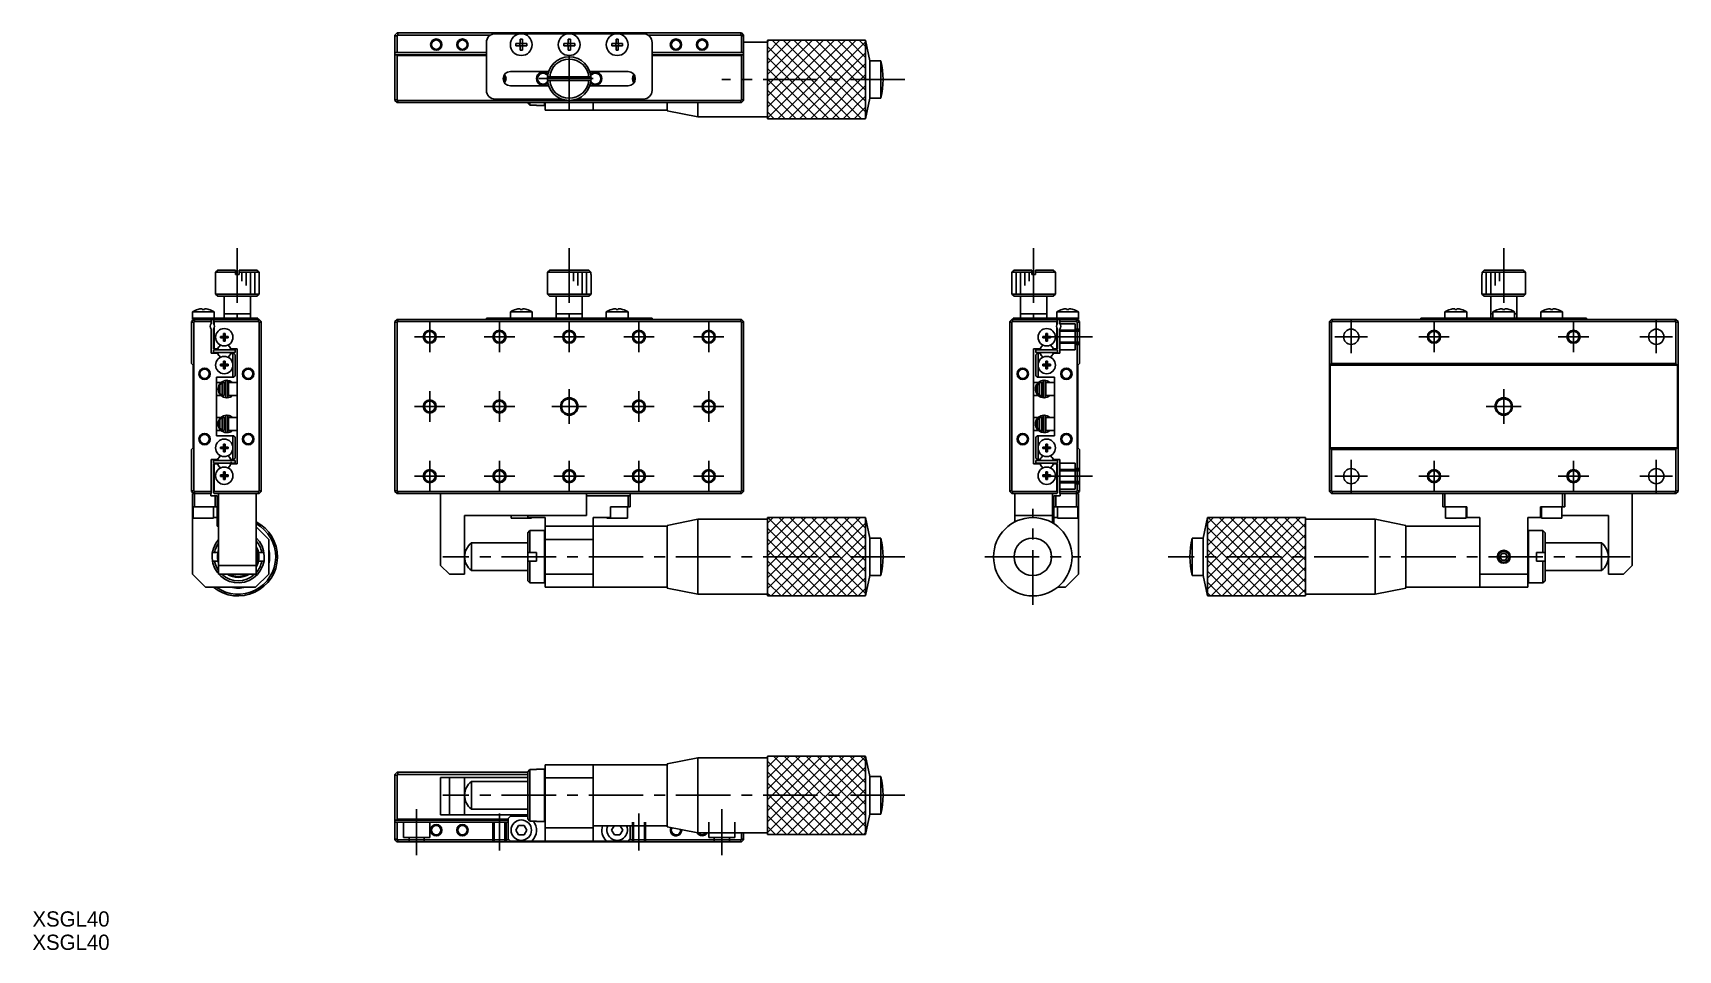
# Model space of a CAD drawing. Extents: x 4 to 381, y 31 to 242.
import ezdxf

# ---------------------------------------------------------------- set-up
doc = ezdxf.new("R2010")
doc.units = 0
doc.header["$LTSCALE"] = 10
doc.linetypes.add('CENTER', pattern=[2, 1.25, -0.25, 0.25, -0.25])
doc.linetypes.add('DASHED', pattern=[3.5, 2, -1.5])
doc.layers.get('0').update_dxf_attribs({"linetype": 'CONTINUOUS'})
doc.layers.add('CENTER', color=1, linetype='CENTER')
doc.styles.get("Standard").update_dxf_attribs({"font": 'FGP教科書体NT-M'})

msp = doc.modelspace()

# ---------------------------------------------------------------- texts
at = {"color": 7}
for p in [(3.646701, 36.720905), (3.646701, 31.370037)]:
    msp.add_text('XSGL40', height=3.5, dxfattribs=at).set_placement(p)

# ---------------------------------------------------------------- linework, layer by layer
at = {"color": 7, "linetype": 'CONTINUOUS'}
for p, q in [((86.794929, 241.35), (87.294929, 241.85)), ((166.294929, 241.85), (87.294929, 241.85)), ((87.444929, 241.35), (87.444929, 241.85)), ((109.794929, 241.65), (143.794929, 241.65)), ((166.144929, 241.35), (166.144929, 241.85)), ((166.794929, 241.35), (166.294929, 241.85)), ((86.794929, 226.35), (86.794929, 241.35)), ((86.794929, 241.2), (87.294929, 241.2)), ((87.294929, 241.2), (87.444929, 241.35)), ((87.294929, 237.35), (87.294929, 241.2)), ((87.444929, 241.35), (108.741364, 241.35)), ((107.794929, 228.65), (107.794929, 239.65)), ((114.53634, 238.89), (114.53634, 239.41)), ((114.53634, 239.41), (115.534929, 239.41)), ((115.534929, 238.89), (114.53634, 238.89)), ((115.493555, 238.89), (115.493555, 239.41)), ((115.534929, 240.40859), (116.054929, 240.40859)), ((115.534929, 239.41), (115.534929, 240.40859)), ((115.534929, 239.451375), (116.054929, 239.451375)), ((115.534929, 237.89141), (115.534929, 238.89)), ((116.054929, 238.848625), (115.534929, 238.848625)), ((116.054929, 237.89141), (115.534929, 237.89141)), ((116.054929, 240.40859), (116.054929, 239.41)), ((116.054929, 239.41), (117.053519, 239.41)), ((116.054929, 238.89), (116.054929, 237.89141)), ((117.053519, 238.89), (116.054929, 238.89)), ((116.096304, 239.41), (116.096304, 238.89)), ((117.053519, 239.41), (117.053519, 238.89)), ((125.53634, 238.89), (125.53634, 239.41)), ((125.53634, 239.41), (126.534929, 239.41)), ((126.534929, 238.89), (125.53634, 238.89)), ((126.493555, 238.89), (126.493555, 239.41)), ((126.534929, 240.40859), (127.054929, 240.40859)), ((126.534929, 239.41), (126.534929, 240.40859)), ((126.534929, 239.451375), (127.054929, 239.451375)), ((126.534929, 237.89141), (126.534929, 238.89)), ((127.054929, 238.848625), (126.534929, 238.848625)), ((127.054929, 237.89141), (126.534929, 237.89141)), ((127.054929, 240.40859), (127.054929, 239.41)), ((127.054929, 239.41), (128.053519, 239.41)), ((127.054929, 238.89), (127.054929, 237.89141)), ((128.053519, 238.89), (127.054929, 238.89)), ((127.096304, 239.41), (127.096304, 238.89)), ((128.053519, 239.41), (128.053519, 238.89)), ((136.53634, 238.89), (136.53634, 239.41)), ((136.53634, 239.41), (137.534929, 239.41)), ((137.534929, 238.89), (136.53634, 238.89)), ((137.493555, 238.89), (137.493555, 239.41)), ((137.534929, 240.40859), (138.054929, 240.40859)), ((137.534929, 239.41), (137.534929, 240.40859)), ((137.534929, 239.451375), (138.054929, 239.451375)), ((137.534929, 237.89141), (137.534929, 238.89)), ((138.054929, 238.848625), (137.534929, 238.848625)), ((138.054929, 237.89141), (137.534929, 237.89141)), ((138.054929, 240.40859), (138.054929, 239.41)), ((138.054929, 239.41), (139.053519, 239.41)), ((138.054929, 238.89), (138.054929, 237.89141)), ((139.053519, 238.89), (138.054929, 238.89)), ((138.096304, 239.41), (138.096304, 238.89)), ((139.053519, 239.41), (139.053519, 238.89)), ((144.848495, 241.35), (166.144929, 241.35)), ((145.794929, 239.65), (145.794929, 228.65)), ((166.144929, 241.35), (166.294929, 241.2)), ((166.294929, 241.2), (166.294929, 237.35)), ((166.294929, 241.2), (166.794929, 241.2)), ((166.794929, 241.35), (166.794929, 226.35)), ((172.294929, 239.75), (166.794929, 239.75)), ((172.294929, 240.15), (172.294929, 222.15)), ((194.794929, 240.15), (172.294929, 240.15)), ((172.294929, 240.15), (194.794929, 240.15)), ((172.294929, 222.15), (172.294929, 240.15)), ((194.794929, 222.15), (194.794929, 240.15)), ((195.794929, 235.45), (194.794929, 240.15)), ((194.794929, 240.15), (194.794929, 222.15)), ((86.794929, 237.35), (107.794929, 237.35)), ((86.994929, 236.85), (86.794929, 236.65)), ((107.794929, 236.85), (86.994929, 236.85)), ((87.294929, 236.65), (87.094929, 236.85)), ((87.294929, 226.5), (87.294929, 236.65)), ((87.294929, 236.65), (107.794929, 236.65)), ((166.794929, 237.35), (145.794929, 237.35)), ((166.594929, 236.85), (145.794929, 236.85)), ((145.794929, 236.65), (166.294929, 236.65)), ((166.494929, 236.85), (166.294929, 236.65)), ((166.294929, 236.65), (166.294929, 226.5)), ((166.794929, 236.65), (166.594929, 236.85)), ((195.794929, 226.85), (195.794929, 235.45)), ((198.294929, 235.45), (195.794929, 235.45)), ((198.294929, 235.45), (198.294929, 226.85)), ((113.294929, 233), (122.075025, 233)), ((131.778904, 231.75), (121.810955, 231.75)), ((121.810955, 230.95), (131.778904, 230.95)), ((131.514834, 233), (140.294929, 233)), ((87.294929, 226.5), (86.794929, 226.5)), ((87.444929, 226.35), (87.294929, 226.5)), ((125.089057, 226.65), (109.794929, 226.65)), ((122.075025, 229.7), (113.294929, 229.7)), ((143.794929, 226.65), (128.500802, 226.65)), ((140.294929, 229.7), (131.514834, 229.7)), ((166.294929, 226.5), (166.144929, 226.35)), ((166.794929, 226.5), (166.294929, 226.5)), ((194.794929, 222.15), (195.794929, 226.85)), ((195.794929, 226.85), (198.294929, 226.85)), ((87.294929, 225.85), (86.794929, 226.35)), ((87.294929, 225.85), (166.294929, 225.85)), ((87.444929, 225.85), (87.444929, 226.35)), ((166.144929, 226.35), (87.444929, 226.35)), ((117.294929, 225.741673), (117.294929, 225.85)), ((117.794929, 225.23392), (117.294929, 225.741673)), ((117.794929, 225.85), (117.794929, 225.23392)), ((119.294929, 225.23392), (117.794929, 225.23392)), ((119.294929, 225.15), (119.294929, 225.23392)), ((119.294929, 225.15), (121.094929, 225.15)), ((121.094929, 225.15), (121.094929, 225.85)), ((121.094929, 225.15), (121.294929, 225.35)), ((121.294929, 224.15), (121.294929, 225.85)), ((121.294929, 224.15), (149.294929, 224.15)), ((132.294929, 225.85), (132.294929, 224.15)), ((149.294929, 223.95), (149.294929, 225.85)), ((149.294929, 223.95), (156.294929, 222.55)), ((156.294929, 222.55), (156.294929, 225.85)), ((166.144929, 226.35), (166.144929, 225.85)), ((166.794929, 226.35), (166.294929, 225.85)), ((156.294929, 222.55), (172.294929, 222.55)), ((172.294929, 222.15), (194.794929, 222.15)), ((194.794929, 222.15), (172.294929, 222.15)), ((46.15, 187.4), (45.65, 186.9)), ((50.25, 186.9), (45.65, 186.9)), ((45.65, 186.9), (45.65, 181.9)), ((46.15, 187.4), (50.25, 187.4)), ((50.25, 186.4), (50.25, 187.4)), ((50.25, 186.4), (51.05, 186.4)), ((51.05, 187.4), (55.15, 187.4)), ((51.05, 186.4), (51.05, 187.4)), ((55.65, 186.9), (51.05, 186.9)), ((55.65, 186.9), (55.15, 187.4)), ((55.65, 181.9), (55.65, 186.9)), ((121.794929, 186.4), (121.810955, 186.4)), ((121.794929, 186.4), (121.794929, 181.9)), ((121.810955, 186.9), (122.312742, 187.4)), ((121.810955, 186.4), (121.810955, 186.9)), ((131.778904, 186.9), (121.810955, 186.9)), ((122.312742, 187.4), (131.277116, 187.4)), ((131.277116, 187.4), (131.778904, 186.9)), ((131.778904, 186.9), (131.778904, 186.4)), ((131.778904, 186.4), (131.794929, 186.4)), ((131.794929, 181.9), (131.794929, 186.4)), ((228.85, 187.4), (228.35, 186.9)), ((232.95, 186.9), (228.35, 186.9)), ((228.35, 186.9), (228.35, 181.9)), ((228.85, 187.4), (232.95, 187.4)), ((232.95, 186.4), (232.95, 187.4)), ((232.95, 186.4), (233.75, 186.4)), ((233.75, 187.4), (237.85, 187.4)), ((233.75, 186.4), (233.75, 187.4)), ((238.35, 186.9), (233.75, 186.9)), ((238.35, 186.9), (237.85, 187.4)), ((238.35, 181.9), (238.35, 186.9)), ((336.205071, 186.4), (336.221096, 186.4)), ((336.205071, 186.4), (336.205071, 181.9)), ((336.221096, 186.9), (336.722884, 187.4)), ((336.221096, 186.4), (336.221096, 186.9)), ((346.189045, 186.9), (336.221096, 186.9)), ((336.722884, 187.4), (345.687258, 187.4)), ((345.687258, 187.4), (346.189045, 186.9)), ((346.189045, 186.9), (346.189045, 186.4)), ((346.189045, 186.4), (346.205071, 186.4)), ((346.205071, 181.9), (346.205071, 186.4)), ((45.65, 181.9), (46.15, 181.4)), ((45.65, 181.9), (55.65, 181.9)), ((55.15, 181.4), (46.15, 181.4)), ((47.65, 181.4), (47.65, 176.4)), ((53.65, 176.4), (53.65, 181.4)), ((55.15, 181.4), (55.65, 181.9)), ((121.794929, 181.9), (131.794929, 181.9)), ((121.794929, 181.9), (122.294929, 181.4)), ((131.294929, 181.4), (122.294929, 181.4)), ((123.794929, 181.4), (123.794929, 176.4)), ((129.794929, 176.4), (129.794929, 181.4)), ((131.294929, 181.4), (131.794929, 181.9)), ((228.35, 181.9), (238.35, 181.9)), ((228.35, 181.9), (228.85, 181.4)), ((237.85, 181.4), (228.85, 181.4)), ((230.35, 181.4), (230.35, 176.4)), ((236.35, 176.4), (236.35, 181.4)), ((237.85, 181.4), (238.35, 181.9)), ((336.205071, 181.9), (346.205071, 181.9)), ((336.205071, 181.9), (336.705071, 181.4)), ((345.705071, 181.4), (336.705071, 181.4)), ((338.205071, 181.4), (338.205071, 176.4)), ((344.205071, 176.4), (344.205071, 181.4)), ((345.705071, 181.4), (346.205071, 181.9)), ((40.35, 177.791657), (45.35, 177.791657)), ((40.35, 177.791657), (40.35, 176.1)), ((41.59141, 178.362581), (41.588067, 178.369436)), ((42.59, 178.362581), (42.59, 178.534953)), ((43.11, 178.362581), (42.59, 178.362581)), ((43.11, 178.534953), (43.11, 178.362581)), ((44.111933, 178.369436), (44.10859, 178.362581)), ((45.35, 176.4), (45.35, 177.791657)), ((113.294929, 177.791657), (118.294929, 177.791657)), ((113.294929, 177.791657), (113.294929, 176.4)), ((114.53634, 178.362581), (114.532997, 178.369436)), ((115.534929, 178.362581), (115.534929, 178.534953)), ((116.054929, 178.362581), (115.534929, 178.362581)), ((116.054929, 178.534953), (116.054929, 178.362581)), ((117.056862, 178.369436), (117.053519, 178.362581)), ((118.294929, 176.4), (118.294929, 177.791657)), ((135.294929, 177.791657), (140.294929, 177.791657)), ((135.294929, 177.791657), (135.294929, 176.4)), ((136.53634, 178.362581), (136.532997, 178.369436)), ((137.534929, 178.362581), (137.534929, 178.534953)), ((138.054929, 178.362581), (137.534929, 178.362581)), ((138.054929, 178.534953), (138.054929, 178.362581)), ((139.056862, 178.369436), (139.053519, 178.362581)), ((140.294929, 176.4), (140.294929, 177.791657)), ((238.65, 177.791657), (243.65, 177.791657)), ((238.65, 177.791657), (238.65, 176.4)), ((239.89141, 178.362581), (239.888067, 178.369436)), ((240.89, 178.362581), (240.89, 178.534953)), ((241.41, 178.362581), (240.89, 178.362581)), ((241.41, 178.534953), (241.41, 178.362581)), ((242.411933, 178.369436), (242.40859, 178.362581)), ((243.65, 176.1), (243.65, 177.791657)), ((327.705071, 177.791657), (327.705071, 176.4)), ((327.705071, 177.791657), (332.705071, 177.791657)), ((328.946481, 178.362581), (328.943138, 178.369436)), ((329.945071, 178.362581), (329.945071, 178.534953)), ((330.465071, 178.362581), (329.945071, 178.362581)), ((330.465071, 178.534953), (330.465071, 178.362581)), ((331.467003, 178.369436), (331.46366, 178.362581)), ((332.705071, 176.4), (332.705071, 177.791657)), ((338.705071, 177.791657), (338.705071, 176.4)), ((338.705071, 177.791657), (343.705071, 177.791657)), ((339.946481, 178.362581), (339.943138, 178.369436)), ((340.945071, 178.362581), (340.945071, 178.534953)), ((341.465071, 178.362581), (340.945071, 178.362581)), ((341.465071, 178.534953), (341.465071, 178.362581)), ((342.467003, 178.369436), (342.46366, 178.362581)), ((343.705071, 176.4), (343.705071, 177.791657)), ((349.705071, 177.791657), (349.705071, 176.4)), ((349.705071, 177.791657), (354.705071, 177.791657)), ((350.946481, 178.362581), (350.943138, 178.369436)), ((351.945071, 178.362581), (351.945071, 178.534953)), ((352.465071, 178.362581), (351.945071, 178.362581)), ((352.465071, 178.534953), (352.465071, 178.362581)), ((353.467003, 178.369436), (353.46366, 178.362581)), ((354.705071, 176.4), (354.705071, 177.791657)), ((40.65, 176.1), (40.15, 175.6)), ((40.15, 175.6), (40.15, 165.95)), ((40.65, 175.45), (40.15, 175.45)), ((55.35, 176.4), (40.35, 176.4)), ((55.65, 176.1), (40.35, 176.1)), ((40.65, 175.45), (40.8, 175.6)), ((40.65, 136.75), (40.65, 175.45)), ((40.8, 175.6), (40.8, 176.1)), ((40.8, 175.6), (44.65, 175.6)), ((44.65, 176.1), (44.65, 175.161438)), ((44.65, 168.3), (44.65, 173.838562)), ((45.35, 176.1), (45.15, 175.9)), ((45.15, 175.9), (45.15, 175.161438)), ((45.15, 175.8), (45.35, 175.6)), ((45.15, 173.838562), (45.15, 169.3)), ((45.35, 174.81225), (45.35, 175.6)), ((45.35, 175.6), (55.5, 175.6)), ((45.35, 169.3), (45.35, 174.18775)), ((53.65, 177.4), (47.65, 177.4)), ((55.35, 176.4), (55.35, 176.1)), ((55.5, 176.1), (55.5, 175.6)), ((55.5, 175.6), (55.65, 175.45)), ((56.15, 175.6), (55.65, 176.1)), ((55.65, 175.45), (55.65, 136.75)), ((56.15, 175.45), (55.65, 175.45)), ((56.15, 136.6), (56.15, 175.6)), ((87.294929, 176.1), (86.794929, 175.6)), ((86.794929, 175.6), (86.794929, 136.6)), ((87.294929, 175.45), (86.794929, 175.45)), ((166.294929, 176.1), (87.294929, 176.1)), ((87.294929, 175.45), (87.444929, 175.6)), ((87.294929, 136.75), (87.294929, 175.45)), ((87.444929, 175.6), (87.444929, 176.1)), ((87.444929, 175.6), (166.144929, 175.6)), ((107.794929, 176.1), (107.794929, 176.4)), ((107.794929, 176.4), (145.794929, 176.4)), ((129.794929, 177.4), (123.794929, 177.4)), ((145.794929, 176.4), (145.794929, 176.1)), ((166.144929, 176.1), (166.144929, 175.6)), ((166.144929, 175.6), (166.294929, 175.45)), ((166.794929, 175.6), (166.294929, 176.1)), ((166.294929, 175.45), (166.294929, 136.75)), ((166.794929, 175.45), (166.294929, 175.45)), ((166.794929, 136.6), (166.794929, 175.6)), ((228.35, 176.1), (227.85, 175.6)), ((227.85, 175.6), (227.85, 136.6)), ((228.35, 175.45), (227.85, 175.45)), ((243.65, 176.1), (228.35, 176.1)), ((228.35, 175.45), (228.5, 175.6)), ((228.35, 136.75), (228.35, 175.45)), ((228.5, 175.6), (228.5, 176.1)), ((228.5, 175.6), (238.65, 175.6)), ((228.65, 176.1), (228.65, 176.4)), ((243.65, 176.4), (228.65, 176.4)), ((236.35, 177.4), (230.35, 177.4)), ((238.85, 175.9), (238.65, 176.1)), ((238.65, 175.6), (238.85, 175.8)), ((238.65, 175.6), (238.65, 174.81225)), ((238.65, 174.18775), (238.65, 169.3)), ((238.85, 175.161438), (238.85, 175.9)), ((238.85, 169.3), (238.85, 173.838562)), ((239.35, 175.161438), (239.35, 176.1)), ((239.35, 175.6), (243.2, 175.6)), ((239.35, 173.838562), (239.35, 168.3)), ((243.2, 176.1), (243.2, 175.6)), ((243.2, 175.6), (243.35, 175.45)), ((243.35, 176.1), (243.85, 175.6)), ((243.35, 175.45), (243.35, 136.75)), ((243.35, 175.45), (243.85, 175.45)), ((243.85, 165.95), (243.85, 175.6)), ((301.705071, 176.1), (301.205071, 175.6)), ((301.205071, 175.6), (301.205071, 136.6)), ((301.205071, 175.45), (301.705071, 175.45)), ((380.705071, 176.1), (301.705071, 176.1)), ((301.705071, 175.45), (301.855071, 175.6)), ((301.705071, 165.95), (301.705071, 175.45)), ((301.855071, 176.1), (301.855071, 175.6)), ((301.855071, 175.6), (380.555071, 175.6)), ((306.005317, 173.838562), (306.404824, 173.838562)), ((322.205071, 176.1), (322.205071, 176.4)), ((322.205071, 176.4), (360.205071, 176.4)), ((338.705071, 177.4), (338.205071, 177.4)), ((344.205071, 177.4), (343.705071, 177.4)), ((360.205071, 176.4), (360.205071, 176.1)), ((376.005317, 173.838562), (376.404824, 173.838562)), ((380.555071, 176.1), (380.555071, 175.6)), ((380.555071, 175.6), (380.705071, 175.45)), ((381.205071, 175.6), (380.705071, 176.1)), ((380.705071, 175.45), (380.705071, 165.95)), ((381.205071, 175.45), (380.705071, 175.45)), ((381.205071, 136.6), (381.205071, 175.6)), ((46.763639, 172.18), (47.47, 172.18)), ((46.763639, 171.82), (46.763639, 172.18)), ((47.47, 171.82), (46.763639, 171.82)), ((47.47, 172.886361), (47.83, 172.886361)), ((47.47, 172.18), (47.47, 172.886361)), ((47.480372, 172.169628), (47.47, 172.18)), ((47.480372, 171.830372), (47.47, 171.82)), ((47.47, 171.113639), (47.47, 171.82)), ((47.83, 171.113639), (47.47, 171.113639)), ((47.480372, 171.830372), (47.480372, 172.169628)), ((47.480372, 172.169628), (47.819628, 172.169628)), ((47.819628, 171.830372), (47.480372, 171.830372)), ((47.819628, 172.169628), (47.83, 172.18)), ((47.819628, 172.169628), (47.819628, 171.830372)), ((47.819628, 171.830372), (47.83, 171.82)), ((47.83, 172.886361), (47.83, 172.18)), ((47.83, 172.18), (48.536361, 172.18)), ((48.536361, 171.82), (47.83, 171.82)), ((47.83, 171.113639), (47.83, 171.82)), ((48.536361, 172.18), (48.536361, 171.82)), ((236.17, 172.18), (235.463639, 172.18)), ((235.463639, 172.18), (235.463639, 171.82)), ((235.463639, 171.82), (236.17, 171.82)), ((236.53, 172.886361), (236.17, 172.886361)), ((236.17, 172.886361), (236.17, 172.18)), ((236.180372, 172.169628), (236.17, 172.18)), ((236.180372, 171.830372), (236.17, 171.82)), ((236.17, 171.113639), (236.17, 171.82)), ((236.17, 171.113639), (236.53, 171.113639)), ((236.519628, 172.169628), (236.180372, 172.169628)), ((236.180372, 172.169628), (236.180372, 171.830372)), ((236.180372, 171.830372), (236.519628, 171.830372)), ((236.519628, 172.169628), (236.53, 172.18)), ((236.519628, 171.830372), (236.519628, 172.169628)), ((236.519628, 171.830372), (236.53, 171.82)), ((236.53, 172.18), (236.53, 172.886361)), ((237.236361, 172.18), (236.53, 172.18)), ((236.53, 171.113639), (236.53, 171.82)), ((236.53, 171.82), (237.236361, 171.82)), ((237.236361, 171.82), (237.236361, 172.18)), ((46.105588, 168.3), (44.65, 168.3)), ((46.105588, 169.3), (45.15, 169.3)), ((45.15, 168.5), (45.15, 169.1)), ((45.15, 169.1), (50.15, 169.1)), ((45.15, 168.5), (50.15, 168.5)), ((46.105588, 169.3), (46.275185, 169.59375)), ((46.275185, 168.00625), (46.105588, 168.3)), ((47.47, 166.486361), (47.83, 166.486361)), ((47.47, 165.78), (47.47, 166.486361)), ((47.83, 166.486361), (47.83, 165.78)), ((49.024815, 169.59375), (49.194412, 169.3)), ((49.194412, 168.3), (49.024815, 168.00625)), ((50.65, 169.3), (49.194412, 169.3)), ((49.194412, 168.3), (49.8, 168.3)), ((49.65, 168.3), (49.65, 162.8)), ((50.15, 167.95), (49.8, 168.3)), ((50.15, 169.1), (50.15, 168.5)), ((50.15, 163.15), (50.15, 167.95)), ((50.65, 142.9), (50.65, 169.3)), ((234.805588, 169.3), (233.35, 169.3)), ((233.35, 169.3), (233.35, 142.9)), ((233.85, 168.5), (233.85, 169.1)), ((238.85, 169.1), (233.85, 169.1)), ((233.85, 168.499998), (238.85, 168.499998)), ((234.2, 168.3), (233.85, 167.95)), ((233.85, 167.95), (233.85, 163.15)), ((234.2, 168.3), (234.805588, 168.3)), ((234.35, 162.8), (234.35, 168.3)), ((234.805588, 169.3), (234.975185, 169.59375)), ((234.975185, 168.00625), (234.805588, 168.3)), ((236.53, 166.486361), (236.17, 166.486361)), ((236.17, 166.486361), (236.17, 165.78)), ((236.53, 165.78), (236.53, 166.486361)), ((237.724815, 169.59375), (237.894412, 169.3)), ((237.894412, 168.3), (237.724815, 168.00625)), ((238.85, 169.3), (237.894412, 169.3)), ((239.35, 168.3), (237.894412, 168.3)), ((238.85, 169.1), (238.85, 168.5)), ((40.15, 165.95), (40.5, 165.6)), ((40.5, 165.6), (40.5, 146.6)), ((45.85, 162.8), (45.85, 149.4)), ((49.8, 162.8), (45.85, 162.8)), ((46.763639, 165.78), (47.47, 165.78)), ((46.763639, 165.42), (46.763639, 165.78)), ((47.47, 165.42), (46.763639, 165.42)), ((47.480372, 165.769628), (47.47, 165.78)), ((47.480372, 165.430372), (47.47, 165.42)), ((47.47, 164.713639), (47.47, 165.42)), ((47.83, 164.713639), (47.47, 164.713639)), ((47.480372, 165.430372), (47.480372, 165.769628)), ((47.480372, 165.769628), (47.819628, 165.769628)), ((47.819628, 165.430372), (47.480372, 165.430372)), ((47.819628, 165.769628), (47.83, 165.78)), ((47.819628, 165.769628), (47.819628, 165.430372)), ((47.819628, 165.430372), (47.83, 165.42)), ((47.83, 165.78), (48.536361, 165.78)), ((48.536361, 165.42), (47.83, 165.42)), ((47.83, 164.713639), (47.83, 165.42)), ((48.536361, 165.78), (48.536361, 165.42)), ((49.8, 162.8), (50.15, 163.15)), ((233.85, 163.15), (234.2, 162.8)), ((238.15, 162.8), (234.2, 162.8)), ((236.17, 165.78), (235.463639, 165.78)), ((235.463639, 165.78), (235.463639, 165.42)), ((235.463639, 165.42), (236.17, 165.42)), ((236.180372, 165.769628), (236.17, 165.78)), ((236.180372, 165.430372), (236.17, 165.42)), ((236.17, 164.713639), (236.17, 165.42)), ((236.17, 164.713639), (236.53, 164.713639)), ((236.519628, 165.769628), (236.180372, 165.769628)), ((236.180372, 165.769628), (236.180372, 165.430372)), ((236.180372, 165.430372), (236.519628, 165.430372)), ((236.519628, 165.769628), (236.53, 165.78)), ((236.519628, 165.430372), (236.519628, 165.769628)), ((236.519628, 165.430372), (236.53, 165.42)), ((237.236361, 165.78), (236.53, 165.78)), ((236.53, 164.713639), (236.53, 165.42)), ((236.53, 165.42), (237.236361, 165.42)), ((237.236361, 165.42), (237.236361, 165.78)), ((238.15, 149.4), (238.15, 162.8)), ((243.5, 165.6), (243.85, 165.95)), ((243.5, 146.6), (243.5, 165.6)), ((301.355071, 165.6), (301.705071, 165.95)), ((301.355071, 146.6), (301.355071, 165.6)), ((381.055071, 165.6), (301.355071, 165.6)), ((301.705071, 165.95), (380.705071, 165.95)), ((380.705071, 165.95), (381.055071, 165.6)), ((381.055071, 165.6), (381.055071, 146.6)), ((46.931678, 161.6), (45.85, 161.6)), ((45.85, 158.6), (46.936678, 158.6)), ((46.65, 161.016515), (47.15, 161.545683)), ((46.65, 159.183485), (46.65, 161.016515)), ((47.15, 158.654317), (46.65, 159.183485)), ((47.65, 161.6), (47.15, 161.6)), ((47.15, 161.6), (47.15, 158.6)), ((47.15, 158.6), (47.65, 158.6)), ((47.649874, 161.529576), (48.029682, 161.636292)), ((47.65, 158.6), (47.65, 161.6)), ((48.029734, 161.1), (47.65, 161.1)), ((47.65, 159.1), (48.029734, 159.1)), ((47.85, 161.1), (47.85, 161.6)), ((47.85, 158.604136), (47.85, 159.1)), ((48.029734, 161.876687), (48.029734, 158.326687)), ((49.036849, 161.941288), (48.283375, 162.10022)), ((48.470978, 161.945538), (48.469147, 161.94476)), ((48.504279, 161.958664), (48.470978, 161.945538)), ((48.479734, 158.326687), (48.479734, 161.876687)), ((48.479734, 161.277136), (48.649985, 161.532625)), ((48.65, 161.1), (48.479734, 161.1)), ((48.479734, 159.1), (48.65, 159.1)), ((48.649977, 158.670753), (48.479734, 158.926239)), ((48.653757, 158.603061), (48.479752, 158.567069)), ((48.538183, 161.97011), (48.504279, 161.958664)), ((48.572605, 161.979848), (48.538183, 161.97011)), ((48.607462, 161.987854), (48.572605, 161.979848)), ((48.642669, 161.994109), (48.607462, 161.987854)), ((48.678139, 161.998598), (48.642669, 161.994109)), ((48.65, 161.6), (48.65, 158.6)), ((50.65, 161.6), (48.65, 161.6)), ((48.65, 158.6), (50.65, 158.6)), ((48.713786, 162.00131), (48.678139, 161.998598)), ((48.749523, 162.002239), (48.713786, 162.00131)), ((48.785263, 162.001381), (48.749523, 162.002239)), ((48.820918, 161.99874), (48.785263, 162.001381)), ((48.856401, 161.99432), (48.820918, 161.99874)), ((48.891625, 161.988133), (48.856401, 161.99432)), ((48.926504, 161.980192), (48.891625, 161.988133)), ((48.912642, 161.612833), (48.905779, 161.6)), ((48.91968, 161.626481), (48.912642, 161.612833)), ((49.035138, 161.942019), (48.916177, 161.599977)), ((48.926847, 161.640855), (48.91968, 161.626481)), ((48.960953, 161.970517), (48.926504, 161.980192)), ((48.934096, 161.655863), (48.926847, 161.640855)), ((48.941382, 161.671409), (48.934096, 161.655863)), ((48.948656, 161.687391), (48.941382, 161.671409)), ((48.955873, 161.703707), (48.948656, 161.687391)), ((48.962986, 161.720252), (48.955873, 161.703707)), ((48.994885, 161.959132), (48.960953, 161.970517)), ((48.969948, 161.736919), (48.962986, 161.720252)), ((48.976715, 161.753601), (48.969948, 161.736919)), ((48.983244, 161.77019), (48.976715, 161.753601)), ((48.989491, 161.786579), (48.983244, 161.77019)), ((48.995418, 161.802663), (48.989491, 161.786579)), ((49.026472, 161.946795), (48.994885, 161.959132)), ((49.000986, 161.818338), (48.995418, 161.802663)), ((49.006158, 161.833503), (49.000986, 161.818338)), ((49.010903, 161.84806), (49.006158, 161.833503)), ((49.015188, 161.861916), (49.010903, 161.84806)), ((49.018986, 161.874981), (49.015188, 161.861916)), ((49.022274, 161.887171), (49.018986, 161.874981)), ((49.025029, 161.898408), (49.022274, 161.887171)), ((49.027234, 161.908618), (49.025029, 161.898408)), ((49.577554, 161.600026), (49.026, 161.945868)), ((49.02654, 161.946765), (49.028376, 161.945162)), ((49.028875, 161.917737), (49.027234, 161.908618)), ((49.028376, 161.945162), (49.02964, 161.942231)), ((49.029941, 161.925705), (49.028875, 161.917737)), ((49.029212, 161.941486), (49.035138, 161.942019)), ((49.02964, 161.942231), (49.030325, 161.937991)), ((49.030425, 161.932471), (49.029941, 161.925705)), ((49.030325, 161.937991), (49.030425, 161.932471)), ((49.068328, 161.927587), (49.036849, 161.941288)), ((234.422651, 161.6), (233.35, 161.6)), ((233.35, 158.6), (234.426931, 158.6)), ((234.15, 161.016515), (234.65, 161.545683)), ((234.15, 159.183485), (234.15, 161.016515)), ((234.65, 158.654317), (234.15, 159.183485)), ((235.15, 161.6), (234.65, 161.6)), ((234.65, 161.6), (234.65, 158.6)), ((234.65, 158.6), (235.15, 158.6)), ((234.974, 161.945868), (234.943742, 161.932915)), ((234.968363, 161.942628), (234.964862, 161.942019)), ((235.029271, 161.96743), (234.973528, 161.946795)), ((235.040952, 158.517942), (235.081648, 158.600018)), ((235.06232, 158.539923), (235.054629, 158.52326)), ((235.069996, 158.556041), (235.06232, 158.539923)), ((235.077603, 158.5715), (235.069996, 158.556041)), ((235.085086, 158.586188), (235.077603, 158.5715)), ((235.092391, 158.6), (235.085086, 158.586188)), ((235.149871, 158.669484), (235.123834, 158.680581)), ((235.145509, 161.531721), (235.520248, 161.636306)), ((235.147105, 161.531619), (235.160238, 161.536707)), ((235.152488, 158.669574), (235.147105, 158.671756)), ((235.15, 158.6), (235.15, 161.6)), ((235.520266, 161.1), (235.15, 161.1)), ((235.15, 159.1), (235.520266, 159.1)), ((235.165301, 158.664915), (235.152488, 158.669574)), ((235.160238, 161.536707), (235.173157, 161.540956)), ((235.178338, 158.660916), (235.165301, 158.664915)), ((235.173157, 161.540956), (235.186283, 161.544543)), ((235.191564, 158.657589), (235.178338, 158.660916)), ((235.186283, 161.544543), (235.199581, 161.547456)), ((235.204943, 158.654945), (235.191564, 158.657589)), ((235.199581, 161.547456), (235.213018, 161.549685)), ((235.21844, 158.652989), (235.204943, 158.654945)), ((235.213018, 161.549685), (235.226556, 161.551223)), ((235.232017, 158.651729), (235.21844, 158.652989)), ((235.226556, 161.551223), (235.24016, 161.552065)), ((235.245639, 158.651168), (235.232017, 158.651729)), ((235.24016, 161.552065), (235.253792, 161.552208)), ((235.259268, 158.651306), (235.245639, 158.651168)), ((235.253792, 161.552208), (235.267417, 161.551652)), ((235.272868, 158.652143), (235.259268, 158.651306)), ((235.267417, 161.551652), (235.280997, 161.550396)), ((235.286402, 158.653674), (235.272868, 158.652143)), ((235.280997, 161.550396), (235.294495, 161.548446)), ((235.299833, 158.655896), (235.286402, 158.653674)), ((235.294495, 161.548446), (235.307875, 161.545807)), ((235.313127, 158.6588), (235.299833, 158.655896)), ((235.307875, 161.545807), (235.321101, 161.542487)), ((235.326249, 158.662376), (235.313127, 158.6588)), ((235.321101, 161.542487), (235.334138, 161.538497)), ((235.339164, 158.666614), (235.326249, 158.662376)), ((235.334138, 161.538497), (235.346951, 161.533847)), ((235.351839, 158.671499), (235.339164, 158.666614)), ((235.346951, 161.533847), (235.359507, 161.528553)), ((235.35, 161.1), (235.35, 161.532948)), ((235.35, 158.670586), (235.35, 159.1)), ((235.364244, 158.677017), (235.351839, 158.671499)), ((235.359507, 161.528553), (235.371774, 161.522631)), ((235.376346, 158.683152), (235.364244, 158.677017)), ((235.371774, 161.522631), (235.383721, 161.516097)), ((235.388117, 158.689884), (235.376346, 158.683152)), ((235.383721, 161.516097), (235.395318, 161.508971)), ((235.399527, 158.697196), (235.388117, 158.689884)), ((235.395318, 161.508971), (235.406535, 161.501273)), ((235.410551, 158.705066), (235.399527, 158.697196)), ((235.406535, 161.501273), (235.417347, 161.493026)), ((235.421163, 158.713472), (235.410551, 158.705066)), ((235.417347, 161.493026), (235.427726, 161.484252)), ((235.431337, 158.722391), (235.421163, 158.713472)), ((235.427726, 161.484252), (235.43765, 161.474975)), ((235.441051, 158.7318), (235.431337, 158.722391)), ((235.43765, 161.474975), (235.447096, 161.465222)), ((235.450284, 158.741675), (235.441051, 158.7318)), ((235.447096, 161.465222), (235.456041, 161.455016)), ((235.459015, 158.751989), (235.450284, 158.741675)), ((235.456041, 161.455016), (235.464466, 161.444386)), ((235.467225, 158.762717), (235.459015, 158.751989)), ((235.464466, 161.444386), (235.472353, 161.433359)), ((235.474896, 158.773831), (235.467225, 158.762717)), ((235.472353, 161.433359), (235.479685, 161.421963)), ((235.482013, 158.785305), (235.474896, 158.773831)), ((235.479685, 161.421963), (235.486446, 161.410226)), ((235.488559, 158.79711), (235.482013, 158.785305)), ((235.486446, 161.410226), (235.492622, 161.398178)), ((235.494521, 158.809218), (235.488559, 158.79711)), ((235.492622, 161.398178), (235.4982, 161.385848)), ((235.499887, 158.8216), (235.494521, 158.809218)), ((235.4982, 161.385848), (235.50317, 161.373266)), ((235.504645, 158.834227), (235.499887, 158.8216)), ((235.50317, 161.373266), (235.507521, 161.360462)), ((235.508786, 158.847069), (235.504645, 158.834227)), ((235.507521, 161.360462), (235.511244, 161.347466)), ((235.5123, 158.860097), (235.508786, 158.847069)), ((235.511244, 161.347466), (235.514333, 161.334309)), ((235.515181, 158.87328), (235.5123, 158.860097)), ((235.514333, 161.334309), (235.516781, 161.321023)), ((235.517423, 158.886587), (235.515181, 158.87328)), ((235.516781, 161.321023), (235.518584, 161.307637)), ((235.519019, 158.899989), (235.517423, 158.886587)), ((235.518584, 161.307637), (235.519738, 161.294182)), ((235.519967, 158.913453), (235.519019, 158.899989)), ((235.519738, 161.294182), (235.520242, 161.280691)), ((235.520266, 158.926239), (235.519967, 158.913453)), ((235.520242, 161.280691), (235.520266, 161.277136)), ((235.520266, 161.876687), (235.520266, 158.326687)), ((235.970266, 158.326687), (235.970266, 161.876687)), ((236.15, 161.1), (235.970266, 161.1)), ((235.970266, 159.1), (236.15, 159.1)), ((236.148891, 158.604316), (235.970318, 158.567082)), ((235.97032, 161.635979), (236.147798, 161.59937)), ((236.15, 161.6), (236.15, 158.6)), ((238.15, 161.6), (236.15, 161.6)), ((236.15, 158.6), (238.15, 158.6)), ((48.967885, 158.234463), (49.026472, 158.25658)), ((49.022892, 158.256642), (49.025041, 158.256284)), ((49.025041, 158.256284), (49.024722, 158.257059)), ((49.026472, 158.25658), (49.025041, 158.256284)), ((49.026216, 158.257597), (49.056471, 158.270553)), ((234.931406, 158.275907), (234.971054, 158.25875)), ((234.964633, 158.261385), (235.040952, 158.517942)), ((234.969747, 158.274179), (234.969557, 158.267717)), ((234.969557, 158.267717), (234.970019, 158.262665)), ((234.970587, 158.282005), (234.969747, 158.274179)), ((234.970019, 158.262665), (234.972675, 158.257077)), ((234.972072, 158.29114), (234.970587, 158.282005)), ((234.97419, 158.301517), (234.972072, 158.29114)), ((234.972675, 158.257077), (234.973528, 158.25658)), ((234.973528, 158.25658), (235.005115, 158.244243)), ((234.976927, 158.313063), (234.97419, 158.301517)), ((234.980262, 158.325693), (234.976927, 158.313063)), ((234.984173, 158.339318), (234.980262, 158.325693)), ((234.98863, 158.353839), (234.984173, 158.339318)), ((234.993602, 158.369153), (234.98863, 158.353839)), ((234.999053, 158.385149), (234.993602, 158.369153)), ((235.004944, 158.401712), (234.999053, 158.385149)), ((235.011233, 158.418724), (235.004944, 158.401712)), ((235.005115, 158.244243), (235.039047, 158.232857)), ((235.017874, 158.436063), (235.011233, 158.418724)), ((235.02482, 158.453603), (235.017874, 158.436063)), ((235.032021, 158.471219), (235.02482, 158.453603)), ((235.025362, 158.236904), (235.716609, 158.103155)), ((235.039425, 158.488784), (235.032021, 158.471219)), ((235.039047, 158.232857), (235.073496, 158.223182)), ((235.046979, 158.506173), (235.039425, 158.488784)), ((235.054629, 158.52326), (235.046979, 158.506173)), ((235.073496, 158.223182), (235.108375, 158.215242)), ((235.108375, 158.215242), (235.143599, 158.209054)), ((235.143599, 158.209054), (235.179082, 158.204635)), ((235.179082, 158.204635), (235.214737, 158.201993)), ((235.214737, 158.201993), (235.250477, 158.201136)), ((235.250477, 158.201136), (235.286214, 158.202065)), ((235.286214, 158.202065), (235.321861, 158.204777)), ((235.321861, 158.204777), (235.357331, 158.209266)), ((235.357331, 158.209266), (235.392538, 158.215521)), ((235.392538, 158.215521), (235.427395, 158.223527)), ((235.427395, 158.223527), (235.461817, 158.233265)), ((235.461817, 158.233265), (235.495721, 158.24471)), ((235.495721, 158.24471), (235.529022, 158.257837)), ((235.529022, 158.257837), (235.530853, 158.258615)), ((46.925412, 153.6), (45.85, 153.6)), ((46.65, 153.016515), (47.15, 153.545683)), ((46.65, 151.183485), (46.65, 153.016515)), ((47.15, 150.654317), (46.65, 151.183485)), ((47.65, 153.6), (47.15, 153.6)), ((47.15, 153.6), (47.15, 150.6)), ((47.649927, 153.531153), (48.020454, 153.633976)), ((47.65, 150.6), (47.65, 153.6)), ((48.020506, 153.1), (47.65, 153.1)), ((47.65, 151.1), (48.020506, 151.1)), ((47.85, 153.1), (47.85, 153.6)), ((47.85, 150.6), (47.85, 151.1)), ((48.020506, 153.874371), (48.020506, 150.324371)), ((49.0591, 153.92527), (48.274146, 154.097904)), ((48.46175, 153.943221), (48.459919, 153.942443)), ((48.495051, 153.956348), (48.46175, 153.943221)), ((48.470506, 150.324371), (48.470506, 153.874371)), ((48.470506, 153.274819), (48.649987, 153.533861)), ((48.65, 153.1), (48.470506, 153.1)), ((48.470506, 151.1), (48.65, 151.1)), ((48.528954, 153.967794), (48.495051, 153.956348)), ((48.563376, 153.977531), (48.528954, 153.967794)), ((48.598233, 153.985537), (48.563376, 153.977531)), ((48.63344, 153.991792), (48.598233, 153.985537)), ((48.66891, 153.996281), (48.63344, 153.991792)), ((48.65, 153.6), (48.65, 150.6)), ((50.65, 153.6), (48.65, 153.6)), ((48.704558, 153.998994), (48.66891, 153.996281)), ((48.740295, 153.999922), (48.704558, 153.998994)), ((48.776034, 153.999065), (48.740295, 153.999922)), ((48.811689, 153.996423), (48.776034, 153.999065)), ((48.847172, 153.992004), (48.811689, 153.996423)), ((48.882397, 153.985816), (48.847172, 153.992004)), ((48.917276, 153.977876), (48.882397, 153.985816)), ((48.904824, 153.613214), (48.897809, 153.6)), ((48.912011, 153.627252), (48.904824, 153.613214)), ((49.02591, 153.939702), (48.908209, 153.599991)), ((48.91932, 153.642021), (48.912011, 153.627252)), ((48.951725, 153.968201), (48.917276, 153.977876)), ((48.926704, 153.657421), (48.91932, 153.642021)), ((48.934112, 153.673351), (48.926704, 153.657421)), ((48.941497, 153.689704), (48.934112, 153.673351)), ((48.948807, 153.706371), (48.941497, 153.689704)), ((48.955996, 153.723242), (48.948807, 153.706371)), ((48.985656, 153.956815), (48.951725, 153.968201)), ((48.963014, 153.740203), (48.955996, 153.723242)), ((48.969815, 153.757143), (48.963014, 153.740203)), ((48.976354, 153.773947), (48.969815, 153.757143)), ((48.982588, 153.790505), (48.976354, 153.773947)), ((48.988474, 153.806705), (48.982588, 153.790505)), ((49.017243, 153.944478), (48.985656, 153.956815)), ((48.993974, 153.822441), (48.988474, 153.806705)), ((48.99905, 153.837606), (48.993974, 153.822441)), ((49.00367, 153.852101), (48.99905, 153.837606)), ((49.007802, 153.865828), (49.00367, 153.852101)), ((49.011419, 153.878697), (49.007802, 153.865828)), ((49.014496, 153.890621), (49.011419, 153.878697)), ((49.017014, 153.901521), (49.014496, 153.890621)), ((49.015812, 153.944774), (49.018046, 153.944019)), ((49.565662, 153.600054), (49.016771, 153.943551)), ((49.018955, 153.911324), (49.017014, 153.901521)), ((49.018046, 153.944019), (49.019697, 153.941883)), ((49.020306, 153.919965), (49.018955, 153.911324)), ((49.019697, 153.941883), (49.020754, 153.938383)), ((49.019983, 153.939169), (49.02591, 153.939702)), ((49.021059, 153.927387), (49.020306, 153.919965)), ((49.020754, 153.938383), (49.021209, 153.93354)), ((49.021209, 153.93354), (49.021059, 153.927387)), ((234.434332, 153.6), (233.35, 153.6)), ((234.15, 153.016515), (234.65, 153.545683)), ((234.15, 151.183485), (234.15, 153.016515)), ((234.65, 150.654317), (234.15, 151.183485)), ((235.15, 153.6), (234.65, 153.6)), ((234.65, 153.6), (234.65, 150.6)), ((234.983229, 153.943551), (234.952971, 153.930598)), ((234.977592, 153.940312), (234.97409, 153.939702)), ((235.0385, 153.965113), (234.982757, 153.944478)), ((235.146992, 153.526133), (235.529477, 153.633989)), ((235.15, 150.6), (235.15, 153.6)), ((235.529494, 153.1), (235.15, 153.1)), ((235.15, 151.1), (235.529494, 151.1)), ((235.156334, 153.529302), (235.169466, 153.534391)), ((235.169466, 153.534391), (235.182385, 153.53864)), ((235.182385, 153.53864), (235.195511, 153.542227)), ((235.195511, 153.542227), (235.20881, 153.545139)), ((235.20881, 153.545139), (235.222246, 153.547368)), ((235.222246, 153.547368), (235.235784, 153.548907)), ((235.235784, 153.548907), (235.249388, 153.549749)), ((235.249388, 153.549749), (235.263021, 153.549892)), ((235.263021, 153.549892), (235.276646, 153.549335)), ((235.276646, 153.549335), (235.290225, 153.54808)), ((235.290225, 153.54808), (235.303723, 153.54613)), ((235.303723, 153.54613), (235.317103, 153.543491)), ((235.317103, 153.543491), (235.330329, 153.540171)), ((235.330329, 153.540171), (235.343366, 153.53618)), ((235.343366, 153.53618), (235.35618, 153.531531)), ((235.35, 153.1), (235.35, 153.534203)), ((235.35, 150.664452), (235.35, 151.1)), ((235.35618, 153.531531), (235.368736, 153.526237)), ((235.368736, 153.526237), (235.381003, 153.520314)), ((235.381003, 153.520314), (235.39295, 153.51378)), ((235.39295, 153.51378), (235.404546, 153.506654)), ((235.404546, 153.506654), (235.415764, 153.498957)), ((235.415764, 153.498957), (235.426575, 153.490709)), ((235.426575, 153.490709), (235.436955, 153.481935)), ((235.436955, 153.481935), (235.446879, 153.472659)), ((235.446879, 153.472659), (235.456324, 153.462905)), ((235.456324, 153.462905), (235.465269, 153.4527)), ((235.465269, 153.4527), (235.473695, 153.44207)), ((235.473695, 153.44207), (235.481581, 153.431043)), ((235.481581, 153.431043), (235.488913, 153.419646)), ((235.488913, 153.419646), (235.495674, 153.40791)), ((235.495674, 153.40791), (235.50185, 153.395862)), ((235.50185, 153.395862), (235.507429, 153.383531)), ((235.507429, 153.383531), (235.512398, 153.370949)), ((235.512398, 153.370949), (235.516749, 153.358145)), ((235.516749, 153.358145), (235.520473, 153.34515)), ((235.520473, 153.34515), (235.523561, 153.331993)), ((235.523561, 153.331993), (235.526009, 153.318706)), ((235.526009, 153.318706), (235.527812, 153.30532)), ((235.527812, 153.30532), (235.528966, 153.291866)), ((235.528966, 153.291866), (235.52947, 153.278374)), ((235.52947, 153.278374), (235.529494, 153.274819)), ((235.529494, 153.874371), (235.529494, 150.324371)), ((235.979494, 150.324371), (235.979494, 153.874371)), ((236.15, 153.1), (235.979494, 153.1)), ((235.979494, 151.1), (236.15, 151.1)), ((235.979548, 153.633663), (236.152434, 153.598275)), ((236.15, 153.6), (236.15, 150.6)), ((238.15, 153.6), (236.15, 153.6)), ((45.85, 150.6), (46.923627, 150.6)), ((45.85, 149.4), (49.8, 149.4)), ((47.15, 150.6), (47.65, 150.6)), ((47.83, 147.486361), (47.47, 147.486361)), ((47.47, 147.486361), (47.47, 146.78)), ((47.83, 147.486361), (47.83, 146.78)), ((48.649972, 150.664886), (48.470506, 150.923923)), ((48.653543, 150.603186), (48.470524, 150.564753)), ((48.65, 150.6), (50.65, 150.6)), ((48.958657, 150.232146), (49.017243, 150.254264)), ((49.013664, 150.254326), (49.015812, 150.253967)), ((49.015812, 150.253967), (49.015494, 150.254743)), ((49.017243, 150.254264), (49.015812, 150.253967)), ((49.016987, 150.255281), (49.055242, 150.271763)), ((49.65, 149.4), (49.65, 143.9)), ((50.15, 149.05), (49.8, 149.4)), ((50.15, 144.25), (50.15, 149.05)), ((233.35, 150.6), (234.432575, 150.6)), ((234.2, 149.4), (233.85, 149.05)), ((233.85, 149.05), (233.85, 144.25)), ((234.2, 149.4), (238.15, 149.4)), ((234.35, 143.9), (234.35, 149.4)), ((234.65, 150.6), (235.15, 150.6)), ((234.940427, 150.273094), (234.993851, 150.250799)), ((234.973862, 150.259068), (235.05018, 150.515626)), ((234.978961, 150.271658), (234.978792, 150.265183)), ((234.978792, 150.265183), (234.979286, 150.260146)), ((234.979793, 150.279525), (234.978961, 150.271658)), ((234.979286, 150.260146), (234.981904, 150.254761)), ((234.981282, 150.288725), (234.979793, 150.279525)), ((234.983416, 150.299191), (234.981282, 150.288725)), ((234.981904, 150.254761), (234.982757, 150.254264)), ((234.982757, 150.254264), (235.014344, 150.241927)), ((234.986181, 150.310847), (234.983416, 150.299191)), ((234.989555, 150.323608), (234.986181, 150.310847)), ((234.993514, 150.33738), (234.989555, 150.323608)), ((234.998029, 150.352063), (234.993514, 150.33738)), ((235.003068, 150.367548), (234.998029, 150.352063)), ((235.008592, 150.383723), (235.003068, 150.367548)), ((235.014563, 150.40047), (235.008592, 150.383723)), ((235.014344, 150.241927), (235.048275, 150.230541)), ((235.020936, 150.417666), (235.014563, 150.40047)), ((235.027664, 150.435184), (235.020936, 150.417666)), ((235.034698, 150.452898), (235.027664, 150.435184)), ((235.034591, 150.234587), (235.725837, 150.100838)), ((235.041988, 150.470678), (235.034698, 150.452898)), ((235.049479, 150.488393), (235.041988, 150.470678)), ((235.048275, 150.230541), (235.082724, 150.220866)), ((235.057117, 150.505913), (235.049479, 150.488393)), ((235.05018, 150.515626), (235.092154, 150.600004)), ((235.064845, 150.523112), (235.057117, 150.505913)), ((235.072608, 150.539862), (235.064845, 150.523112)), ((235.080349, 150.556042), (235.072608, 150.539862)), ((235.088011, 150.571533), (235.080349, 150.556042)), ((235.082724, 150.220866), (235.117603, 150.212925)), ((235.095537, 150.586221), (235.088011, 150.571533)), ((235.102874, 150.6), (235.095537, 150.586221)), ((235.117603, 150.212925), (235.152828, 150.206738)), ((235.158587, 150.667287), (235.133063, 150.678264)), ((235.154902, 150.669736), (235.149905, 150.667907)), ((235.152828, 150.206738), (235.188311, 150.202318)), ((235.161716, 150.667257), (235.156334, 150.669439)), ((235.17453, 150.662599), (235.161716, 150.667257)), ((235.187566, 150.6586), (235.17453, 150.662599)), ((235.200792, 150.655273), (235.187566, 150.6586)), ((235.188311, 150.202318), (235.223966, 150.199677)), ((235.214171, 150.652628), (235.200792, 150.655273)), ((235.227668, 150.650673), (235.214171, 150.652628)), ((235.223966, 150.199677), (235.259705, 150.19882)), ((235.241246, 150.649413), (235.227668, 150.650673)), ((235.254868, 150.648851), (235.241246, 150.649413)), ((235.268497, 150.648989), (235.254868, 150.648851)), ((235.259705, 150.19882), (235.295442, 150.199748)), ((235.282097, 150.649826), (235.268497, 150.648989)), ((235.29563, 150.651358), (235.282097, 150.649826)), ((235.295442, 150.199748), (235.33109, 150.20246)), ((235.309062, 150.65358), (235.29563, 150.651358)), ((235.322356, 150.656483), (235.309062, 150.65358)), ((235.335477, 150.66006), (235.322356, 150.656483)), ((235.33109, 150.20246), (235.36656, 150.206949)), ((235.348392, 150.664297), (235.335477, 150.66006)), ((235.361068, 150.669183), (235.348392, 150.664297)), ((235.373472, 150.674701), (235.361068, 150.669183)), ((235.36656, 150.206949), (235.401767, 150.213205)), ((235.385575, 150.680835), (235.373472, 150.674701)), ((235.397345, 150.687568), (235.385575, 150.680835)), ((235.408756, 150.694879), (235.397345, 150.687568)), ((235.401767, 150.213205), (235.436624, 150.221211)), ((235.41978, 150.702749), (235.408756, 150.694879)), ((235.430391, 150.711155), (235.41978, 150.702749)), ((235.440566, 150.720075), (235.430391, 150.711155)), ((235.436624, 150.221211), (235.471046, 150.230948)), ((235.45028, 150.729484), (235.440566, 150.720075)), ((235.459513, 150.739359), (235.45028, 150.729484)), ((235.468244, 150.749673), (235.459513, 150.739359)), ((235.476454, 150.7604), (235.468244, 150.749673)), ((235.471046, 150.230948), (235.504949, 150.242394)), ((235.484125, 150.771515), (235.476454, 150.7604)), ((235.491241, 150.782988), (235.484125, 150.771515)), ((235.497787, 150.794794), (235.491241, 150.782988)), ((235.503749, 150.806902), (235.497787, 150.794794)), ((235.509115, 150.819284), (235.503749, 150.806902)), ((235.504949, 150.242394), (235.53825, 150.255521)), ((235.513874, 150.831911), (235.509115, 150.819284)), ((235.518014, 150.844753), (235.513874, 150.831911)), ((235.521529, 150.857781), (235.518014, 150.844753)), ((235.52441, 150.870963), (235.521529, 150.857781)), ((235.526651, 150.884271), (235.52441, 150.870963)), ((235.528248, 150.897672), (235.526651, 150.884271)), ((235.529196, 150.911137), (235.528248, 150.897672)), ((235.529494, 150.923923), (235.529196, 150.911137)), ((235.53825, 150.255521), (235.540081, 150.256299)), ((236.150046, 150.599837), (235.979546, 150.564766)), ((236.15, 150.6), (238.15, 150.6)), ((236.17, 147.486361), (236.53, 147.486361)), ((236.17, 147.486361), (236.17, 146.78)), ((236.53, 147.486361), (236.53, 146.78)), ((40.5, 146.6), (40.15, 146.25)), ((40.15, 146.25), (40.15, 136.6)), ((46.105588, 143.9), (44.65, 143.9)), ((44.65, 143.9), (44.65, 136.1)), ((45.15, 143.7), (50.15, 143.7)), ((45.15, 143.7), (45.15, 143.1)), ((46.105588, 143.9), (46.275185, 144.19375)), ((46.763639, 146.78), (46.763639, 146.42)), ((47.47, 146.78), (46.763639, 146.78)), ((46.763639, 146.42), (47.47, 146.42)), ((47.480372, 146.769628), (47.47, 146.78)), ((47.480372, 146.430372), (47.47, 146.42)), ((47.47, 146.42), (47.47, 145.713639)), ((47.47, 145.713639), (47.83, 145.713639)), ((47.480372, 146.769628), (47.480372, 146.430372)), ((47.819628, 146.769628), (47.480372, 146.769628)), ((47.480372, 146.430372), (47.819628, 146.430372)), ((47.819628, 146.769628), (47.83, 146.78)), ((47.819628, 146.430372), (47.819628, 146.769628)), ((47.819628, 146.430372), (47.83, 146.42)), ((48.536361, 146.78), (47.83, 146.78)), ((47.83, 146.42), (48.536361, 146.42)), ((47.83, 145.713639), (47.83, 146.42)), ((48.536361, 146.42), (48.536361, 146.78)), ((49.024815, 144.19375), (49.194412, 143.9)), ((49.8, 143.9), (49.194412, 143.9)), ((49.8, 143.9), (50.15, 144.25)), ((50.15, 143.1), (50.15, 143.7)), ((233.85, 144.25), (234.2, 143.9)), ((233.85, 143.700002), (238.85, 143.700002)), ((233.85, 143.7), (233.85, 143.1)), ((234.805588, 143.9), (234.2, 143.9)), ((234.805588, 143.9), (234.975185, 144.19375)), ((235.463639, 146.42), (235.463639, 146.78)), ((235.463639, 146.78), (236.17, 146.78)), ((236.17, 146.42), (235.463639, 146.42)), ((236.180372, 146.769628), (236.17, 146.78)), ((236.180372, 146.430372), (236.17, 146.42)), ((236.17, 145.713639), (236.17, 146.42)), ((236.53, 145.713639), (236.17, 145.713639)), ((236.180372, 146.769628), (236.519628, 146.769628)), ((236.180372, 146.430372), (236.180372, 146.769628)), ((236.519628, 146.430372), (236.180372, 146.430372)), ((236.519628, 146.769628), (236.53, 146.78)), ((236.519628, 146.769628), (236.519628, 146.430372)), ((236.519628, 146.430372), (236.53, 146.42)), ((236.53, 146.78), (237.236361, 146.78)), ((236.53, 146.42), (236.53, 145.713639)), ((237.236361, 146.42), (236.53, 146.42)), ((237.236361, 146.78), (237.236361, 146.42)), ((237.724815, 144.19375), (237.894412, 143.9)), ((239.35, 143.9), (237.894412, 143.9)), ((238.85, 143.1), (238.85, 143.7)), ((239.35, 136.1), (239.35, 143.9)), ((243.85, 146.25), (243.5, 146.6)), ((243.85, 136.6), (243.85, 146.25)), ((301.705071, 146.25), (301.355071, 146.6)), ((301.355071, 146.6), (381.055071, 146.6)), ((301.705071, 136.75), (301.705071, 146.25)), ((380.705071, 146.25), (301.705071, 146.25)), ((381.055071, 146.6), (380.705071, 146.25)), ((380.705071, 146.25), (380.705071, 136.75)), ((45.15, 143.1), (50.15, 143.1)), ((45.15, 142.9), (45.15, 136.3)), ((45.15, 142.9), (46.105588, 142.9)), ((45.35, 136.6), (45.35, 142.9)), ((46.275185, 142.60625), (46.105588, 142.9)), ((47.47, 140.38), (46.763639, 140.38)), ((46.763639, 140.38), (46.763639, 140.02)), ((46.763639, 140.02), (47.47, 140.02)), ((47.83, 141.086361), (47.47, 141.086361)), ((47.47, 141.086361), (47.47, 140.38)), ((47.480372, 140.369628), (47.47, 140.38)), ((47.480372, 140.030372), (47.47, 140.02)), ((47.47, 140.02), (47.47, 139.313639)), ((47.480372, 140.369628), (47.480372, 140.030372)), ((47.819628, 140.369628), (47.480372, 140.369628)), ((47.480372, 140.030372), (47.819628, 140.030372)), ((47.819628, 140.369628), (47.83, 140.38)), ((47.819628, 140.030372), (47.819628, 140.369628)), ((47.819628, 140.030372), (47.83, 140.02)), ((47.83, 141.086361), (47.83, 140.38)), ((48.536361, 140.38), (47.83, 140.38)), ((47.83, 140.02), (48.536361, 140.02)), ((47.83, 139.313639), (47.83, 140.02)), ((48.536361, 140.02), (48.536361, 140.38)), ((49.194412, 142.9), (49.024815, 142.60625)), ((49.194412, 142.9), (50.65, 142.9)), ((233.35, 142.9), (234.805588, 142.9)), ((238.85, 143.1), (233.85, 143.1)), ((234.975185, 142.60625), (234.805588, 142.9)), ((235.463639, 140.02), (235.463639, 140.38)), ((235.463639, 140.38), (236.17, 140.38)), ((236.17, 140.02), (235.463639, 140.02)), ((236.17, 141.086361), (236.53, 141.086361)), ((236.17, 141.086361), (236.17, 140.38)), ((236.180372, 140.369628), (236.17, 140.38)), ((236.180372, 140.030372), (236.17, 140.02)), ((236.17, 139.313639), (236.17, 140.02)), ((236.180372, 140.369628), (236.519628, 140.369628)), ((236.180372, 140.030372), (236.180372, 140.369628)), ((236.519628, 140.030372), (236.180372, 140.030372)), ((236.519628, 140.369628), (236.53, 140.38)), ((236.519628, 140.369628), (236.519628, 140.030372)), ((236.519628, 140.030372), (236.53, 140.02)), ((236.53, 141.086361), (236.53, 140.38)), ((236.53, 140.38), (237.236361, 140.38)), ((236.53, 140.02), (236.53, 139.313639)), ((237.236361, 140.02), (236.53, 140.02)), ((237.236361, 140.38), (237.236361, 140.02)), ((237.894412, 142.9), (237.724815, 142.60625)), ((237.894412, 142.9), (238.85, 142.9)), ((238.65, 142.9), (238.65, 136.6)), ((238.85, 136.3), (238.85, 142.9)), ((40.15, 136.75), (40.65, 136.75)), ((40.15, 136.6), (40.65, 136.1)), ((40.35, 136.1), (44.65, 136.1)), ((40.35, 117.6), (40.35, 136.1)), ((40.8, 136.6), (40.65, 136.75)), ((44.65, 136.6), (40.8, 136.6)), ((40.8, 136.1), (40.8, 136.6)), ((40.85, 136.1), (40.85, 133.1)), ((44.55, 135.6), (44.55, 136.1)), ((45.35, 136.6), (45.15, 136.4)), ((45.15, 136.3), (45.35, 136.1)), ((55.5, 136.6), (45.35, 136.6)), ((45.35, 136.1), (55.65, 136.1)), ((46.35, 117.6), (46.35, 136.1)), ((47.47, 139.313639), (47.83, 139.313639)), ((54.95, 136.1), (54.95, 117.6)), ((55.65, 136.75), (55.5, 136.6)), ((55.5, 136.6), (55.5, 136.1)), ((56.15, 136.75), (55.65, 136.75)), ((56.15, 136.6), (55.65, 136.1)), ((87.294929, 136.75), (86.794929, 136.75)), ((86.794929, 136.6), (87.294929, 136.1)), ((87.444929, 136.6), (87.294929, 136.75)), ((87.294929, 136.1), (166.294929, 136.1)), ((166.144929, 136.6), (87.444929, 136.6)), ((87.444929, 136.6), (87.444929, 136.1)), ((97.294929, 136.1), (97.294929, 119.6)), ((130.794929, 136.1), (130.794929, 131.1)), ((140.794931, 133.1), (140.794931, 136.1)), ((166.294929, 136.75), (166.144929, 136.6)), ((166.144929, 136.1), (166.144929, 136.6)), ((166.794929, 136.75), (166.294929, 136.75)), ((166.294929, 136.1), (166.794929, 136.6)), ((228.35, 136.75), (227.85, 136.75)), ((228.35, 136.1), (227.85, 136.6)), ((228.5, 136.6), (228.35, 136.75)), ((228.35, 136.1), (238.65, 136.1)), ((238.65, 136.6), (228.5, 136.6)), ((228.5, 136.1), (228.5, 136.6)), ((229.05, 136.1), (229.05, 129.611866)), ((236.53, 139.313639), (236.17, 139.313639)), ((237.65, 136.1), (237.65, 129.394229)), ((238.85, 136.4), (238.65, 136.6)), ((238.65, 136.1), (238.85, 136.3)), ((243.2, 136.6), (239.35, 136.6)), ((239.35, 136.1), (243.65, 136.1)), ((239.45, 135.6), (239.45, 136.1)), ((243.15, 133.1), (243.15, 136.1)), ((243.35, 136.75), (243.2, 136.6)), ((243.2, 136.6), (243.2, 136.1)), ((243.85, 136.75), (243.35, 136.75)), ((243.85, 136.6), (243.35, 136.1)), ((243.65, 117.6), (243.65, 136.1)), ((301.705071, 136.75), (301.205071, 136.75)), ((301.205071, 136.6), (301.705071, 136.1)), ((301.855071, 136.6), (301.705071, 136.75)), ((301.705071, 136.1), (380.705071, 136.1)), ((380.555071, 136.6), (301.855071, 136.6)), ((301.855071, 136.6), (301.855071, 136.1)), ((327.205071, 133.1), (327.205071, 136.1)), ((327.705071, 136.1), (327.705071, 133.1)), ((354.705071, 133.1), (354.705071, 136.1)), ((355.205071, 136.1), (355.205071, 133.1)), ((370.705071, 136.1), (370.705071, 119.6)), ((380.705071, 136.75), (380.555071, 136.6)), ((380.555071, 136.6), (380.555071, 136.1)), ((380.705071, 136.75), (381.205071, 136.75)), ((380.705071, 136.1), (381.205071, 136.6)), ((46.05, 133.1), (40.35, 133.1)), ((40.419179, 133.1), (40.419179, 130.6)), ((40.5, 133.1), (40.5, 130.5)), ((46.05, 135.6), (44.55, 135.6)), ((45.2, 130.5), (45.2, 133.1)), ((45.55, 133.1), (45.55, 135.6)), ((46.009736, 130.6), (46.009736, 133.1)), ((46.05, 128.6), (46.05, 135.6)), ((140.794931, 135.6), (130.794929, 135.6)), ((136.280483, 130.6), (136.280483, 133.1)), ((140.794929, 133.1), (136.280483, 133.1)), ((136.289584, 133.1), (136.289584, 130.6)), ((140.144929, 130.5), (140.144929, 133.1)), ((140.294929, 133.1), (140.294929, 135.6)), ((237.95, 135.6), (237.95, 129.213147)), ((237.95, 135.6), (239.45, 135.6)), ((243.65, 133.1), (237.95, 133.1)), ((237.990264, 133.1), (237.990264, 130.6)), ((238.45, 135.6), (238.45, 133.1)), ((238.8, 133.1), (238.8, 130.5)), ((243.5, 130.5), (243.5, 133.1)), ((243.580821, 130.6), (243.580821, 133.1)), ((332.752598, 133.1), (327.205071, 133.1)), ((327.855071, 133.1), (327.855071, 130.5)), ((332.555071, 130.5), (332.555071, 133.1)), ((332.723226, 130.6), (332.723226, 133.1)), ((332.752598, 133.1), (332.752598, 130.6)), ((349.657543, 130.6), (349.657543, 133.1)), ((355.205071, 133.1), (349.657543, 133.1)), ((349.686915, 133.1), (349.686915, 130.6)), ((349.855071, 133.1), (349.855071, 130.5)), ((354.555071, 130.5), (354.555071, 133.1)), ((40.5, 130.6), (40.35, 130.6)), ((40.5, 130.5), (45.2, 130.5)), ((45.2, 130.6), (46.05, 130.6)), ((46.35, 128.6), (46.05, 128.6)), ((57.85, 125.6), (54.95, 128.5)), ((102.794929, 131.1), (102.794929, 117.6)), ((102.794929, 131.1), (130.794929, 131.1)), ((113.444929, 131.1), (113.444929, 130.5)), ((113.444929, 130.5), (118.144929, 130.5)), ((117.300275, 130.6), (117.300275, 131.1)), ((121.294929, 130.6), (117.300275, 130.6)), ((117.309376, 131.1), (117.309376, 130.6)), ((118.144929, 130.5), (118.144929, 130.6)), ((121.294929, 114.6), (121.294929, 130.6)), ((149.294929, 128.6), (121.294929, 128.6)), ((136.289584, 130.6), (132.294929, 130.6)), ((132.294929, 130.6), (132.294929, 114.6)), ((135.444929, 130.6), (135.444929, 130.5)), ((135.444929, 130.5), (140.144929, 130.5)), ((156.294929, 130.2), (149.294929, 128.8)), ((149.294929, 114.4), (149.294929, 128.8)), ((156.294929, 113), (156.294929, 130.2)), ((172.294929, 130.2), (156.294929, 130.2)), ((172.294929, 130.6), (172.294929, 112.6)), ((194.794929, 130.6), (172.294929, 130.6)), ((172.294929, 130.6), (194.794929, 130.6)), ((172.294929, 112.6), (172.294929, 130.6)), ((195.794929, 125.9), (194.794929, 130.6)), ((194.794929, 112.6), (194.794929, 130.6)), ((194.794929, 130.6), (194.794929, 112.6)), ((229.05, 131.1), (237.65, 131.1)), ((238.8, 130.6), (237.95, 130.6)), ((238.8, 130.5), (243.5, 130.5)), ((243.65, 130.6), (243.5, 130.6)), ((273.205071, 130.6), (272.205071, 125.9)), ((273.205071, 130.6), (273.205071, 112.6)), ((295.705071, 130.6), (273.205071, 130.6)), ((273.205071, 130.6), (295.705071, 130.6)), ((273.205071, 112.6), (273.205071, 130.6)), ((295.705071, 112.6), (295.705071, 130.6)), ((295.705071, 130.6), (295.705071, 112.6)), ((311.705071, 130.2), (295.705071, 130.2)), ((318.705071, 128.8), (311.705071, 130.2)), ((311.705071, 130.2), (311.705071, 113)), ((318.705071, 128.8), (318.705071, 114.4)), ((335.705071, 128.6), (318.705071, 128.6)), ((327.855071, 130.5), (332.555071, 130.5)), ((335.705071, 130.6), (332.555071, 130.6)), ((335.705071, 114.6), (335.705071, 130.6)), ((346.705071, 130.6), (349.855071, 130.6)), ((346.705071, 130.6), (346.705071, 114.6)), ((349.855071, 130.5), (354.555071, 130.5)), ((354.555071, 131.1), (365.205071, 131.1)), ((365.205071, 131.1), (365.205071, 117.6)), ((57.85, 117.6), (57.85, 125.6)), ((117.294929, 124.775), (104.362109, 124.775)), ((104.362109, 124.775), (104.362109, 118.425)), ((117.794929, 127.6), (117.294929, 127.1)), ((117.294929, 116.1), (117.294929, 127.1)), ((117.794929, 127.6), (117.794929, 122.6)), ((121.094929, 127.6), (117.794929, 127.6)), ((121.294929, 127.4), (121.094929, 127.6)), ((121.094929, 115.6), (121.094929, 127.6)), ((132.294929, 125.6), (121.294929, 125.6)), ((198.294929, 125.9), (195.794929, 125.9)), ((195.794929, 117.3), (195.794929, 125.9)), ((198.294929, 125.9), (198.294929, 117.3)), ((272.205071, 125.9), (269.705071, 125.9)), ((269.705071, 117.3), (269.705071, 125.9)), ((272.205071, 125.9), (272.205071, 117.3)), ((346.905071, 127.6), (346.705071, 127.4)), ((346.905071, 127.6), (346.905071, 115.6)), ((350.205071, 127.6), (346.905071, 127.6)), ((350.205071, 122.6), (350.205071, 127.6)), ((350.705071, 127.1), (350.205071, 127.6)), ((350.705071, 127.1), (350.705071, 116.1)), ((363.637891, 124.775), (350.705071, 124.775)), ((363.637891, 118.425), (363.637891, 124.775)), ((46.35, 122.6), (44.93392, 122.6)), ((56.76608, 122.6), (55.237482, 122.6)), ((119.294929, 122.6), (117.294929, 122.6)), ((119.294929, 120.6), (119.294929, 122.6)), ((340.778868, 122.353891), (340.339081, 121.607843)), ((340.339081, 121.607843), (340.765283, 120.853952)), ((341.631273, 120.846109), (340.765283, 120.853952)), ((340.778868, 122.353891), (341.644858, 122.346048)), ((342.07106, 121.592157), (341.631273, 120.846109)), ((341.644858, 122.346048), (342.07106, 121.592157)), ((348.705071, 122.6), (348.705071, 120.6)), ((350.705071, 122.6), (348.705071, 122.6)), ((40.35, 117.6), (43.35, 114.6)), ((44.93392, 120.6), (46.35, 120.6)), ((46.35, 119.6), (54.95, 119.6)), ((54.95, 117.6), (46.35, 117.6)), ((54.85, 114.6), (57.85, 117.6)), ((55.237482, 120.6), (56.76608, 120.6)), ((97.294929, 119.6), (99.294929, 117.6)), ((102.794929, 117.6), (99.294929, 117.6)), ((104.362109, 118.425), (117.294929, 118.425)), ((117.294929, 120.6), (119.294929, 120.6)), ((117.794929, 120.6), (117.794929, 115.6)), ((121.294929, 117.6), (132.294929, 117.6)), ((194.794929, 112.6), (195.794929, 117.3)), ((195.794929, 117.3), (198.294929, 117.3)), ((240.65, 114.6), (243.65, 117.6)), ((269.705071, 117.3), (272.205071, 117.3)), ((272.205071, 117.3), (273.205071, 112.6)), ((335.705071, 117.6), (346.705071, 117.6)), ((348.705071, 120.6), (350.705071, 120.6)), ((350.205071, 115.6), (350.205071, 120.6)), ((350.705071, 118.425), (363.637891, 118.425)), ((368.705071, 117.6), (365.205071, 117.6)), ((368.705071, 117.6), (370.705071, 119.6)), ((43.35, 114.6), (54.85, 114.6)), ((117.294929, 116.1), (117.794929, 115.6)), ((117.794929, 115.6), (121.094929, 115.6)), ((121.094929, 115.6), (121.294929, 115.8)), ((121.294929, 114.6), (149.294929, 114.6)), ((149.294929, 114.4), (156.294929, 113)), ((238.806854, 114.6), (240.65, 114.6)), ((311.705071, 113), (318.705071, 114.4)), ((318.705071, 114.6), (346.705071, 114.6)), ((346.705071, 115.8), (346.905071, 115.6)), ((346.905071, 115.6), (350.205071, 115.6)), ((350.205071, 115.6), (350.705071, 116.1)), ((156.294929, 113), (172.294929, 113)), ((172.294929, 112.6), (194.794929, 112.6)), ((194.794929, 112.6), (172.294929, 112.6)), ((273.205071, 112.6), (295.705071, 112.6)), ((295.705071, 112.6), (273.205071, 112.6)), ((295.705071, 113), (311.705071, 113)), ((194.794929, 75.85), (172.294929, 75.85)), ((172.294929, 75.85), (172.294929, 57.85)), ((172.294929, 75.85), (194.794929, 75.85)), ((172.294929, 57.85), (172.294929, 75.85)), ((194.794929, 57.85), (194.794929, 75.85)), ((195.794929, 71.15), (194.794929, 75.85)), ((194.794929, 75.85), (194.794929, 57.85)), ((87.294929, 72.15), (86.794929, 71.65)), ((117.294929, 72.15), (87.294929, 72.15)), ((87.444929, 72.15), (87.444929, 71.65)), ((117.294929, 72.258327), (117.794929, 72.76608)), ((117.294929, 61.441673), (117.294929, 72.258327)), ((117.794929, 72.76608), (117.794929, 60.93392)), ((117.794929, 72.76608), (119.294929, 72.76608)), ((119.294929, 72.76608), (119.294929, 72.85)), ((121.094929, 72.85), (119.294929, 72.85)), ((121.094929, 60.85), (121.094929, 72.85)), ((121.294929, 72.65), (121.094929, 72.85)), ((149.294929, 73.85), (121.294929, 73.85)), ((121.294929, 56.35), (121.294929, 73.85)), ((132.294929, 73.85), (132.294929, 56.35)), ((156.294929, 75.45), (149.294929, 74.05)), ((149.294929, 59.65), (149.294929, 74.05)), ((156.294929, 58.25), (156.294929, 75.45)), ((172.294929, 75.45), (156.294929, 75.45)), ((86.794929, 71.65), (86.794929, 56.65)), ((86.794929, 71.5), (87.294929, 71.5)), ((87.294929, 71.5), (87.444929, 71.65)), ((87.294929, 61.35), (87.294929, 71.5)), ((87.444929, 71.65), (117.294929, 71.65)), ((97.294929, 62.35), (97.294929, 70.95)), ((97.294929, 70.95), (117.294929, 70.95)), ((99.294929, 70.95), (99.294929, 62.35)), ((102.794929, 62.35), (102.794929, 70.95)), ((104.362109, 70.025), (104.362109, 63.675)), ((117.294929, 70.025), (104.362109, 70.025)), ((132.294929, 70.85), (121.294929, 70.85)), ((195.794929, 62.55), (195.794929, 71.15)), ((198.294929, 71.15), (195.794929, 71.15)), ((198.294929, 71.15), (198.294929, 62.55)), ((86.794929, 61.35), (86.994929, 61.15)), ((86.794929, 60.65), (112.794929, 60.65)), ((86.994929, 61.15), (112.794929, 61.15)), ((87.094929, 61.15), (87.294929, 61.35)), ((112.794929, 61.35), (87.294929, 61.35)), ((87.294929, 56.8), (87.294929, 60.65)), ((117.294909, 62.35), (97.294929, 62.35)), ((104.362109, 63.675), (117.294929, 63.675)), ((113.294929, 62.05), (112.794929, 61.55)), ((112.794929, 56.85), (112.794929, 61.55)), ((113.294929, 62.05), (117.294929, 62.05)), ((117.794929, 60.93392), (117.294929, 61.441673)), ((119.294929, 60.93392), (117.794929, 60.93392)), ((119.294929, 60.85), (119.294929, 60.93392)), ((119.294929, 60.85), (121.094929, 60.85)), ((121.094929, 60.85), (121.294929, 61.05)), ((194.794929, 57.85), (195.794929, 62.55)), ((195.794929, 62.55), (198.294929, 62.55)), ((87.294929, 56.8), (86.794929, 56.8)), ((87.294929, 56.15), (86.794929, 56.65)), ((87.444929, 56.65), (87.294929, 56.8)), ((112.994929, 56.65), (87.444929, 56.65)), ((87.444929, 56.15), (87.444929, 56.65)), ((112.794929, 56.85), (113.294929, 56.35)), ((114.524759, 58.85), (115.159844, 59.95)), ((115.159844, 57.75), (114.524759, 58.85)), ((115.159844, 59.95), (116.430015, 59.95)), ((116.430015, 57.75), (115.159844, 57.75)), ((116.430015, 59.95), (117.0651, 58.85)), ((117.0651, 58.85), (116.430015, 57.75)), ((121.294929, 59.35), (132.294929, 59.35)), ((132.294929, 59.85), (149.294929, 59.85)), ((136.524759, 58.85), (137.102109, 59.85)), ((137.159844, 57.75), (136.524759, 58.85)), ((138.430015, 57.75), (137.159844, 57.75)), ((139.0651, 58.85), (138.430015, 57.75)), ((138.48775, 59.85), (139.0651, 58.85)), ((140.294929, 56.35), (140.794929, 56.85)), ((166.144929, 56.65), (140.594929, 56.65)), ((140.794929, 56.85), (140.794929, 59.85)), ((149.294929, 59.65), (156.294929, 58.25)), ((156.294929, 58.25), (172.294929, 58.25)), ((166.294929, 56.8), (166.144929, 56.65)), ((166.144929, 56.15), (166.144929, 56.65)), ((166.294929, 58.25), (166.294929, 56.8)), ((166.794929, 56.8), (166.294929, 56.8)), ((166.294929, 56.15), (166.794929, 56.65)), ((166.794929, 56.65), (166.794929, 58.25)), ((172.294929, 57.85), (194.794929, 57.85)), ((194.794929, 57.85), (172.294929, 57.85)), ((87.294929, 56.15), (166.294929, 56.15)), ((140.294929, 56.35), (113.294929, 56.35)), ((118.313085, 56.419179), (118.342457, 56.35)), ((135.247402, 56.35), (135.276774, 56.419179))]:
    msp.add_line(p, q, dxfattribs=at)
at = {"color": 3, "linetype": 'CONTINUOUS'}
for p, q in [((172.294929, 239.794929), (172.65, 240.15)), ((172.294929, 237.294929), (175.15, 240.15)), ((172.294929, 234.794929), (177.65, 240.15)), ((172.294929, 232.294929), (180.15, 240.15)), ((172.294929, 229.794929), (182.65, 240.15)), ((172.294929, 227.294929), (185.15, 240.15)), ((172.294929, 224.794929), (187.65, 240.15)), ((172.294929, 222.294929), (190.15, 240.15)), ((172.294929, 238.705071), (188.85, 222.15)), ((173.35, 240.15), (191.35, 222.15)), ((174.65, 222.15), (192.65, 240.15)), ((175.85, 240.15), (193.85, 222.15)), ((177.15, 222.15), (194.794929, 239.794929)), ((178.35, 240.15), (194.794929, 223.705071)), ((180.85, 240.15), (194.794929, 226.205071)), ((183.35, 240.15), (194.794929, 228.705071)), ((185.85, 240.15), (194.794929, 231.205071)), ((188.35, 240.15), (194.794929, 233.705071)), ((190.85, 240.15), (194.794929, 236.205071)), ((193.35, 240.15), (194.794929, 238.705071)), ((172.294929, 236.205071), (186.35, 222.15)), ((179.65, 222.15), (194.794929, 237.294929)), ((182.15, 222.15), (194.794929, 234.794929)), ((172.294929, 233.705071), (183.85, 222.15)), ((172.294929, 231.205071), (181.35, 222.15)), ((184.65, 222.15), (194.794929, 232.294929)), ((172.294929, 228.705071), (178.85, 222.15)), ((187.15, 222.15), (194.794929, 229.794929)), ((189.65, 222.15), (194.794929, 227.294929)), ((172.294929, 226.205071), (176.35, 222.15)), ((172.294929, 223.705071), (173.85, 222.15)), ((192.15, 222.15), (194.794929, 224.794929)), ((194.65, 222.15), (194.794929, 222.294929)), ((51.65, 184.9), (51.65, 186.9)), ((52.65, 183.9), (52.65, 186.9)), ((53.65, 181.9), (53.65, 186.9)), ((54.65, 181.9), (54.65, 186.9)), ((127.794929, 184.9), (127.794929, 186.9)), ((128.794929, 183.9), (128.794929, 186.9)), ((129.794929, 181.9), (129.794929, 186.9)), ((130.794929, 181.9), (130.794929, 186.9)), ((229.35, 186.9), (229.35, 181.9)), ((230.35, 186.9), (230.35, 181.9)), ((231.35, 186.9), (231.35, 183.9)), ((232.35, 186.9), (232.35, 184.9)), ((337.205071, 186.9), (337.205071, 181.9)), ((338.205071, 186.9), (338.205071, 181.9)), ((339.205071, 186.9), (339.205071, 183.9)), ((340.205071, 186.9), (340.205071, 184.9)), ((172.294929, 129.294929), (173.6, 130.6)), ((172.294929, 126.794929), (176.1, 130.6)), ((172.294929, 124.294929), (178.6, 130.6)), ((172.294929, 121.794929), (181.1, 130.6)), ((172.294929, 119.294929), (183.6, 130.6)), ((172.294929, 116.794929), (186.1, 130.6)), ((172.294929, 114.294929), (188.6, 130.6)), ((172.4, 130.6), (190.4, 112.6)), ((173.1, 112.6), (191.1, 130.6)), ((174.9, 130.6), (192.9, 112.6)), ((175.6, 112.6), (193.6, 130.6)), ((177.4, 130.6), (194.794929, 113.205071)), ((178.1, 112.6), (194.794929, 129.294929)), ((179.9, 130.6), (194.794929, 115.705071)), ((182.4, 130.6), (194.794929, 118.205071)), ((184.9, 130.6), (194.794929, 120.705071)), ((187.4, 130.6), (194.794929, 123.205071)), ((189.9, 130.6), (194.794929, 125.705071)), ((192.4, 130.6), (194.794929, 128.205071)), ((273.205071, 129.205071), (274.6, 130.6)), ((273.205071, 126.705071), (277.1, 130.6)), ((273.205071, 124.205071), (279.6, 130.6)), ((273.205071, 121.705071), (282.1, 130.6)), ((273.205071, 119.205071), (284.6, 130.6)), ((273.205071, 116.705071), (287.1, 130.6)), ((273.205071, 114.205071), (289.6, 130.6)), ((273.4, 130.6), (291.4, 112.6)), ((274.1, 112.6), (292.1, 130.6)), ((275.9, 130.6), (293.9, 112.6)), ((276.6, 112.6), (294.6, 130.6)), ((278.4, 130.6), (295.705071, 113.294929)), ((279.1, 112.6), (295.705071, 129.205071)), ((280.9, 130.6), (295.705071, 115.794929)), ((283.4, 130.6), (295.705071, 118.294929)), ((285.9, 130.6), (295.705071, 120.794929)), ((288.4, 130.6), (295.705071, 123.294929)), ((290.9, 130.6), (295.705071, 125.794929)), ((293.4, 130.6), (295.705071, 128.294929)), ((172.294929, 128.205071), (187.9, 112.6)), ((172.294929, 125.705071), (185.4, 112.6)), ((180.6, 112.6), (194.794929, 126.794929)), ((273.205071, 128.294929), (288.9, 112.6)), ((273.205071, 125.794929), (286.4, 112.6)), ((281.6, 112.6), (295.705071, 126.705071)), ((172.294929, 123.205071), (182.9, 112.6)), ((183.1, 112.6), (194.794929, 124.294929)), ((185.6, 112.6), (194.794929, 121.794929)), ((273.205071, 123.294929), (283.9, 112.6)), ((273.205071, 120.794929), (281.4, 112.6)), ((284.1, 112.6), (295.705071, 124.205071)), ((286.6, 112.6), (295.705071, 121.705071)), ((172.294929, 120.705071), (180.4, 112.6)), ((172.294929, 118.205071), (177.9, 112.6)), ((188.1, 112.6), (194.794929, 119.294929)), ((273.205071, 118.294929), (278.9, 112.6)), ((289.1, 112.6), (295.705071, 119.205071)), ((172.294929, 115.705071), (175.4, 112.6)), ((190.6, 112.6), (194.794929, 116.794929)), ((193.1, 112.6), (194.794929, 114.294929)), ((273.205071, 115.794929), (276.4, 112.6)), ((273.205071, 113.294929), (273.9, 112.6)), ((291.6, 112.6), (295.705071, 116.705071)), ((294.1, 112.6), (295.705071, 114.205071)), ((172.294929, 113.205071), (172.9, 112.6)), ((172.294929, 75.794929), (172.35, 75.85)), ((172.294929, 73.294929), (174.85, 75.85)), ((172.294929, 70.794929), (177.35, 75.85)), ((172.294929, 68.294929), (179.85, 75.85)), ((172.294929, 65.794929), (182.35, 75.85)), ((172.294929, 63.294929), (184.85, 75.85)), ((172.294929, 60.794929), (187.35, 75.85)), ((172.294929, 58.294929), (189.85, 75.85)), ((173.65, 75.85), (191.65, 57.85)), ((174.35, 57.85), (192.35, 75.85)), ((176.15, 75.85), (194.15, 57.85)), ((176.85, 57.85), (194.794929, 75.794929)), ((178.65, 75.85), (194.794929, 59.705071)), ((181.15, 75.85), (194.794929, 62.205071)), ((183.65, 75.85), (194.794929, 64.705071)), ((186.15, 75.85), (194.794929, 67.205071)), ((188.65, 75.85), (194.794929, 69.705071)), ((191.15, 75.85), (194.794929, 72.205071)), ((193.65, 75.85), (194.794929, 74.705071)), ((172.294929, 74.705071), (189.15, 57.85)), ((172.294929, 72.205071), (186.65, 57.85)), ((179.35, 57.85), (194.794929, 73.294929)), ((172.294929, 69.705071), (184.15, 57.85)), ((181.85, 57.85), (194.794929, 70.794929)), ((184.35, 57.85), (194.794929, 68.294929)), ((172.294929, 67.205071), (181.65, 57.85)), ((172.294929, 64.705071), (179.15, 57.85)), ((186.85, 57.85), (194.794929, 65.794929)), ((172.294929, 62.205071), (176.65, 57.85)), ((189.35, 57.85), (194.794929, 63.294929)), ((191.85, 57.85), (194.794929, 60.794929)), ((172.294929, 59.705071), (174.15, 57.85)), ((194.35, 57.85), (194.794929, 58.294929))]:
    msp.add_line(p, q, dxfattribs=at)
at = {"color": 3, "linetype": 'DASHED'}
for p, q in [((242.85, 175.1), (239.4, 175.1)), ((242.85, 169.1), (242.85, 175.1)), ((243.85, 173.85), (242.85, 173.85)), ((243.85, 173.6), (239.35, 173.6)), ((243.85, 173.35), (239.35, 173.35)), ((243.85, 170.85), (239.35, 170.85)), ((243.85, 170.6), (239.35, 170.6)), ((243.85, 170.35), (242.85, 170.35)), ((242.85, 169.1), (239.35, 169.1)), ((242.85, 143.1), (239.35, 143.1)), ((243.85, 141.6), (239.35, 141.6)), ((243.85, 141.35), (239.35, 141.35)), ((242.85, 137.1), (242.85, 143.1)), ((243.85, 141.85), (242.85, 141.85)), ((243.85, 138.85), (239.35, 138.85)), ((243.85, 138.6), (239.35, 138.6)), ((242.85, 137.1), (239.35, 137.1)), ((243.85, 138.35), (242.85, 138.35)), ((88.794929, 60.65), (88.794929, 57.15)), ((94.794929, 60.65), (94.794929, 57.15)), ((109.294929, 60.65), (109.294929, 56.15)), ((109.544929, 60.65), (109.544929, 56.15)), ((112.044929, 60.65), (112.044929, 56.15)), ((112.294929, 60.65), (112.294929, 56.15)), ((141.294929, 60.65), (141.294929, 56.15)), ((141.544929, 60.65), (141.544929, 56.15)), ((144.044929, 60.65), (144.044929, 56.15)), ((144.294929, 60.65), (144.294929, 56.15)), ((158.794929, 60.65), (158.794929, 57.15)), ((164.794929, 60.65), (164.794929, 57.15)), ((88.794929, 57.15), (94.794929, 57.15)), ((90.044929, 57.15), (90.044929, 56.15)), ((93.544929, 57.15), (93.544929, 56.15)), ((158.794929, 57.15), (164.794929, 57.15)), ((160.044929, 57.15), (160.044929, 56.15)), ((163.544929, 57.15), (163.544929, 56.15))]:
    msp.add_line(p, q, dxfattribs=at)
at = {"color": 7, "linetype": 'CONTINUOUS'}
for centre, radius in [((115.794929, 239.15), 2.5), ((126.794929, 239.15), 2.5), ((137.794929, 239.15), 2.5), ((96.294929, 239.15), 1.075), ((102.294929, 239.15), 1.075), ((151.294929, 239.15), 1.075), ((157.294929, 239.15), 1.075), ((126.794929, 231.35), 5), ((47.65, 172), 2), ((236.35, 172), 2), ((306.205071, 172.1), 1.75), ((376.205071, 172.1), 1.75), ((94.794929, 172.1), 1.25), ((110.794929, 172.1), 1.25), ((126.794929, 172.1), 1.25), ((142.794929, 172.1), 1.25), ((158.794929, 172.1), 1.25), ((325.205071, 172.1), 1.25), ((357.205071, 172.1), 1.25), ((47.65, 165.6), 2), ((236.35, 165.6), 2), ((43.15, 163.6), 1.075), ((53.15, 163.6), 1.075), ((230.85, 163.6), 1.075), ((240.85, 163.6), 1.075), ((94.794929, 156.1), 1.25), ((110.794929, 156.1), 1.25), ((126.794929, 156.1), 2), ((126.794929, 156.1), 1.75), ((142.794929, 156.1), 1.25), ((158.794929, 156.1), 1.25), ((341.205071, 156.1), 2), ((341.205071, 156.1), 1.75), ((43.15, 148.6), 1.075), ((47.65, 146.6), 2), ((53.15, 148.6), 1.075), ((230.85, 148.6), 1.075), ((236.35, 146.6), 2), ((240.85, 148.6), 1.075), ((47.65, 140.2), 2), ((94.794929, 140.1), 1.25), ((110.794929, 140.1), 1.25), ((126.794929, 140.1), 1.25), ((142.794929, 140.1), 1.25), ((158.794929, 140.1), 1.25), ((236.35, 140.2), 2), ((306.205071, 140.1), 1.75), ((325.205071, 140.1), 1.25), ((357.205071, 140.1), 1.25), ((376.205071, 140.1), 1.75), ((233.15, 121.6), 9), ((233.15, 121.6), 4.3), ((341.205071, 121.6), 1.25), ((115.794929, 58.85), 2.35), ((96.294929, 58.85), 1.075), ((102.294929, 58.85), 1.075)]:
    msp.add_circle(centre, radius, dxfattribs=at)
at = {"color": 3, "linetype": 'CONTINUOUS'}
for centre, radius in [((96.294929, 239.15), 1.3), ((102.294929, 239.15), 1.3), ((151.294929, 239.15), 1.3), ((157.294929, 239.15), 1.3), ((94.794929, 172.1), 1.5), ((110.794929, 172.1), 1.5), ((126.794929, 172.1), 1.5), ((142.794929, 172.1), 1.5), ((158.794929, 172.1), 1.5), ((325.205071, 172.1), 1.5), ((357.205071, 172.1), 1.5), ((43.15, 163.6), 1.3), ((53.15, 163.6), 1.3), ((230.85, 163.6), 1.3), ((240.85, 163.6), 1.3), ((94.794929, 156.1), 1.5), ((110.794929, 156.1), 1.5), ((142.794929, 156.1), 1.5), ((158.794929, 156.1), 1.5), ((43.15, 148.6), 1.3), ((53.15, 148.6), 1.3), ((230.85, 148.6), 1.3), ((240.85, 148.6), 1.3), ((94.794929, 140.1), 1.5), ((110.794929, 140.1), 1.5), ((126.794929, 140.1), 1.5), ((142.794929, 140.1), 1.5), ((158.794929, 140.1), 1.5), ((325.205071, 140.1), 1.5), ((357.205071, 140.1), 1.5), ((341.205071, 121.6), 1.5), ((96.294929, 58.85), 1.3), ((102.294929, 58.85), 1.3)]:
    msp.add_circle(centre, radius, dxfattribs=at)
at = {"color": 7, "linetype": 'CONTINUOUS'}
for centre, radius, start, end in [((109.794929, 239.65), 2, 90, 180), ((143.794929, 239.65), 2, 0, 90), ((126.794929, 231.35), 4.5, 5.099689, 174.900311), ((180.054929, 231.15), 18.74, 346.734971, 13.265029), ((113.294929, 231.35), 1.65, 90, 270), ((110.794929, 231.35), 1.25, 324.528078, 35.471922), ((120.794929, 231.35), 1.25, 33.12294, 326.87706), ((126.794929, 231.35), 4.5, 185.099689, 354.900311), ((132.794929, 231.35), 1.25, 213.12294, 146.87706), ((140.294929, 231.35), 1.65, 270, 90), ((142.794929, 231.35), 1.25, 144.528078, 215.471922), ((109.794929, 228.65), 2, 180, 270), ((143.794929, 228.65), 2, 270, 0), ((42.85, 174.05), 4.5, 106.285843, 123.748989), ((42.85, 174.05), 4.492483, 93.317816, 106.26943), ((42.85, 174.05), 4.492483, 73.73057, 86.682184), ((42.85, 174.05), 4.5, 56.251011, 73.714157), ((115.794929, 174.05), 4.5, 106.285843, 123.748989), ((115.794929, 174.05), 4.492483, 93.317816, 106.26943), ((115.794929, 174.05), 4.492483, 73.73057, 86.682184), ((115.794929, 174.05), 4.5, 56.251011, 73.714157), ((137.794929, 174.05), 4.5, 106.285843, 123.748989), ((137.794929, 174.05), 4.492483, 93.317816, 106.26943), ((137.794929, 174.05), 4.492483, 73.73057, 86.682184), ((137.794929, 174.05), 4.5, 56.251011, 73.714157), ((241.15, 174.05), 4.5, 106.285843, 123.748989), ((241.15, 174.05), 4.492483, 93.317816, 106.26943), ((241.15, 174.05), 4.492483, 73.73057, 86.682184), ((241.15, 174.05), 4.5, 56.251011, 73.714157), ((330.205071, 174.05), 4.5, 106.285843, 123.748989), ((330.205071, 174.05), 4.492483, 93.317816, 106.26943), ((330.205071, 174.05), 4.492483, 73.73057, 86.682184), ((330.205071, 174.05), 4.5, 56.251011, 73.714157), ((341.205071, 174.05), 4.5, 106.285843, 123.748989), ((341.205071, 174.05), 4.492483, 93.317816, 106.26943), ((341.205071, 174.05), 4.492483, 73.73057, 86.682184), ((341.205071, 174.05), 4.5, 56.251011, 73.714157), ((352.205071, 174.05), 4.5, 106.285843, 123.748989), ((352.205071, 174.05), 4.492483, 93.317816, 106.26943), ((352.205071, 174.05), 4.492483, 73.73057, 86.682184), ((352.205071, 174.05), 4.5, 56.251011, 73.714157), ((45.4, 174.5), 1, 138.590378, 221.409622), ((44.4, 174.5), 1, 318.590378, 41.409622), ((239.6, 174.5), 1, 138.590378, 221.409622), ((238.6, 174.5), 1, 318.590378, 41.409622), ((47.65, 168.8), 1.5875, 135, 150), ((47.65, 168.799999), 1.5875, 120.433182, 135.000249), ((47.764905, 168.685095), 1.75, 121.881533, 135), ((47.65, 168.799999), 1.5875, 30.000031, 59.566818), ((47.535095, 168.685095), 1.75, 45, 58.118467), ((236.35, 168.8), 1.5875, 135, 150), ((236.464905, 168.685095), 1.75, 121.881533, 135), ((236.35, 168.799999), 1.5875, 120.433182, 134.999975), ((236.35, 168.799999), 1.5875, 30.000031, 59.566818), ((236.235095, 168.685095), 1.75, 45, 58.118467), ((47.65, 168.799999), 1.5875, 149.999969, 169.106951), ((47.65, 168.799999), 1.5875, 190.893062, 210), ((47.65, 168.8), 1.5875, 210, 225), ((47.65, 168.799999), 1.5875, 224.999975, 239.566737), ((47.764905, 168.914905), 1.75, 225, 238.118467), ((47.65, 168.799999), 1.5875, 300.433263, 314.999751), ((47.535095, 168.914905), 1.75, 301.881533, 315), ((47.65, 168.799999), 1.5875, 315.000026, 349.106937), ((47.65, 168.799999), 1.5875, 10.893049, 30), ((236.35, 168.799999), 1.5875, 149.999969, 169.106911), ((236.35, 168.799999), 1.5875, 190.893083, 210), ((236.35, 168.8), 1.5875, 210, 225), ((236.464905, 168.914905), 1.75, 225, 238.118467), ((236.35, 168.799999), 1.5875, 225.000249, 239.566737), ((236.35, 168.799999), 1.5875, 300.433263, 315.000025), ((236.235095, 168.914905), 1.75, 301.881533, 315), ((236.35, 168.799999), 1.5875, 315.000026, 349.106903), ((236.35, 168.799999), 1.5875, 10.893062, 30), ((48.254773, 160.101732), 1.998762, 90.738023, 269.187021), ((48.254734, 161.876687), 0.225, 0, 180), ((48.253222, 160.105899), 2.003021, 270.861614, 311.25207), ((235.745625, 160.101527), 1.998953, 90.830461, 247.286566), ((235.745266, 161.876687), 0.225, 0, 180), ((235.743656, 160.106016), 2.003155, 270.780523, 311.234955), ((235.746703, 160.105976), 1.994409, 48.518265, 89.22849), ((48.254734, 158.326687), 0.225, 180, 0), ((235.745266, 158.326687), 0.225, 180, 0), ((48.245544, 152.099415), 1.998762, 90.738023, 269.187021), ((48.245506, 153.874371), 0.225, 0, 180), ((235.754854, 152.09921), 1.998953, 90.830461, 247.286566), ((235.754494, 153.874371), 0.225, 0, 180), ((235.75594, 152.103703), 1.994366, 48.62044, 89.228713), ((48.245506, 150.324371), 0.225, 180, 0), ((48.244003, 152.10353), 2.002967, 270.861349, 311.350916), ((235.754494, 150.324371), 0.225, 180, 0), ((235.752897, 152.103641), 2.003096, 270.780214, 311.336416), ((47.65, 143.400001), 1.5875, 135.000026, 169.106915), ((47.764905, 143.285095), 1.75, 121.881533, 135), ((47.65, 143.400001), 1.5875, 120.433263, 134.999751), ((47.65, 143.400001), 1.5875, 44.999975, 59.566737), ((47.535095, 143.285095), 1.75, 45, 58.118467), ((47.65, 143.4), 1.5875, 30, 45), ((47.65, 143.400001), 1.5875, 10.89309, 30), ((236.35, 143.400001), 1.5875, 135.000026, 169.106954), ((236.464905, 143.285095), 1.75, 121.881533, 135), ((236.35, 143.400001), 1.5875, 120.433263, 134.999751), ((236.35, 143.400001), 1.5875, 44.999975, 59.566737), ((236.235095, 143.285095), 1.75, 45, 58.118467), ((236.35, 143.4), 1.5875, 30, 45), ((236.35, 143.400001), 1.5875, 10.893133, 29.999969), ((47.65, 143.400001), 1.5875, 190.893068, 210), ((47.65, 143.400001), 1.5875, 210.000031, 239.566818), ((47.764905, 143.514905), 1.75, 225, 238.118467), ((47.65, 143.400001), 1.5875, 300.433182, 315.000249), ((47.535095, 143.514905), 1.75, 301.881533, 315), ((47.65, 143.4), 1.5875, 315, 330), ((47.65, 143.400001), 1.5875, 329.999969, 0), ((236.35, 143.400001), 1.5875, 190.893069, 210), ((236.35, 143.400001), 1.5875, 210.000031, 239.566818), ((236.464905, 143.514905), 1.75, 225, 238.118467), ((236.35, 143.400001), 1.5875, 300.433182, 315.000249), ((236.235095, 143.514905), 1.75, 301.881533, 315), ((236.35, 143.4), 1.5875, 315, 330), ((236.35, 143.400001), 1.5875, 330, 349.10693), ((50.85, 121.6), 9, 231.057559, 62.899315), ((50.85, 121.6), 8.6, 234.484016, 61.527025), ((50.85, 121.6), 9, 120, 122.230953), ((50.85, 121.6), 8.6, 121.5509, 123.927232), ((50.85, 121.6), 6, 138.590378, 46.895326), ((50.85, 121.6), 5.5, 144.903199, 169.524318), ((50.85, 121.6), 5.5, 10.475682, 41.801844), ((106.795086, 121.6), 4, 127.462651, 232.537349), ((180.054929, 121.6), 18.74, 346.734971, 13.265029), ((287.945071, 121.6), 18.74, 166.734971, 193.265029), ((361.204914, 121.6), 4, 307.462651, 52.537349), ((50.85, 121.6), 4.75, 161.328282, 198.671718), ((50.85, 121.6), 4.75, 329.673022, 30.326978), ((50.85, 121.6), 4.5, 12.839588, 24.340647), ((50.85, 121.6), 7.2, 346.463797, 13.536203), ((50.85, 121.6), 5.5, 190.475682, 215.096801), ((50.85, 121.6), 5.5, 226.658242, 313.341758), ((50.85, 121.6), 4.75, 237.363102, 302.636898), ((50.85, 121.6), 4.5, 242.733956, 297.266044), ((50.85, 121.6), 4.5, 335.659353, 347.160412), ((50.85, 121.6), 5.5, 318.198156, 349.524318), ((50.85, 121.6), 7.2, 256.463797, 283.536203), ((106.795086, 66.85), 4, 127.462651, 232.537349), ((180.054929, 66.85), 18.74, 346.734971, 13.265029), ((110.794929, 66.65), 3, 262.598, 277.402), ((115.794929, 58.85), 3.5, 316.010986, 36.541564), ((137.794929, 58.85), 3.5, 163.39845, 223.989014), ((137.794929, 58.85), 2.35, 154.815663, 25.184337), ((151.294929, 58.85), 1.075, 147.290656, 10.089479), ((157.294929, 58.85), 1.075, 213.927232, 326.072768)]:
    msp.add_arc(centre, radius, start, end, dxfattribs=at)
at = {"color": 3, "linetype": 'CONTINUOUS'}
for centre, radius, start, end in [((110.794929, 231.35), 1.5, 320.383831, 39.616169), ((142.794929, 231.35), 1.5, 140.383831, 219.616169), ((50.85, 121.6), 4.75, 161.328282, 167.846803), ((50.85, 121.6), 4.75, 12.153197, 30.326978), ((50.85, 121.6), 4.75, 192.153197, 198.671718), ((50.85, 121.6), 4.75, 329.673022, 347.846803), ((151.294929, 58.85), 1.3, 151.1293, 6.250835), ((157.294929, 58.85), 1.3, 205.806324, 332.513574)]:
    msp.add_arc(centre, radius, start, end, dxfattribs=at)
at = {"color": 9, "linetype": 'CONTINUOUS'}
for centre, radius, start, end in [((120.794929, 231.35), 1.5, 42.598813, 317.401187), ((132.794929, 231.35), 1.5, 222.598813, 137.401187), ((50.85, 121.6), 4.5, 335.659353, 24.340647), ((50.85, 121.6), 4.75, 237.363102, 302.636898), ((50.85, 121.6), 4.5, 242.733956, 297.266044)]:
    msp.add_arc(centre, radius, start, end, dxfattribs=at)
at = {"layer": 'CENTER', "color": 1, "linetype": 'CENTER'}
for p, q in [((126.794929, 224.35), (126.794929, 238.35)), ((119.794929, 231.35), (133.794929, 231.35)), ((203.794929, 231.15), (161.794929, 231.15)), ((50.65, 192.4), (50.65, 176.4)), ((126.794929, 192.4), (126.794929, 176.4)), ((233.35, 192.4), (233.35, 176.4)), ((341.205071, 192.4), (341.205071, 178.369436)), ((94.794929, 168.6), (94.794929, 175.6)), ((110.794929, 168.6), (110.794929, 175.6)), ((126.794929, 168.6), (126.794929, 175.6)), ((142.794929, 168.6), (142.794929, 175.6)), ((158.794929, 168.6), (158.794929, 175.6)), ((306.205071, 168.35), (306.205071, 175.85)), ((325.205071, 168.6), (325.205071, 175.6)), ((357.205071, 168.6), (357.205071, 175.6)), ((376.205071, 168.35), (376.205071, 175.85)), ((91.294929, 172.1), (98.294929, 172.1)), ((107.294929, 172.1), (114.294929, 172.1)), ((123.294929, 172.1), (130.294929, 172.1)), ((139.294929, 172.1), (146.294929, 172.1)), ((155.294929, 172.1), (162.294929, 172.1)), ((246.85, 172.1), (236.35, 172.1)), ((302.455071, 172.1), (309.955071, 172.1)), ((321.705071, 172.1), (328.705071, 172.1)), ((353.705071, 172.1), (360.705071, 172.1)), ((372.455071, 172.1), (379.955071, 172.1)), ((94.794929, 152.6), (94.794929, 159.6)), ((110.794929, 152.6), (110.794929, 159.6)), ((126.794929, 152.1), (126.794929, 160.1)), ((142.794929, 152.6), (142.794929, 159.6)), ((158.794929, 152.6), (158.794929, 159.6)), ((341.205071, 152.1), (341.205071, 160.1)), ((91.294929, 156.1), (98.294929, 156.1)), ((107.294929, 156.1), (114.294929, 156.1)), ((122.794929, 156.1), (130.794929, 156.1)), ((139.294929, 156.1), (146.294929, 156.1)), ((155.294929, 156.1), (162.294929, 156.1)), ((337.205071, 156.1), (345.205071, 156.1)), ((94.794929, 136.6), (94.794929, 143.6)), ((110.794929, 136.6), (110.794929, 143.6)), ((126.794929, 136.6), (126.794929, 143.6)), ((142.794929, 136.6), (142.794929, 143.6)), ((158.794929, 136.6), (158.794929, 143.6)), ((306.205071, 136.35), (306.205071, 143.85)), ((325.205071, 136.6), (325.205071, 143.6)), ((357.205071, 136.6), (357.205071, 143.6)), ((376.205071, 136.35), (376.205071, 143.85)), ((91.294929, 140.1), (98.294929, 140.1)), ((107.294929, 140.1), (114.294929, 140.1)), ((123.294929, 140.1), (130.294929, 140.1)), ((139.294929, 140.1), (146.294929, 140.1)), ((155.294929, 140.1), (162.294929, 140.1)), ((246.85, 140.1), (236.35, 140.1)), ((302.455071, 140.1), (309.955071, 140.1)), ((321.705071, 140.1), (328.705071, 140.1)), ((353.705071, 140.1), (360.705071, 140.1)), ((372.455071, 140.1), (379.955071, 140.1)), ((233.15, 110.6), (233.15, 132.6)), ((203.794929, 121.6), (97.795086, 121.6)), ((222.15, 121.6), (244.15, 121.6)), ((370.204914, 121.6), (264.205071, 121.6)), ((203.794929, 66.85), (97.795086, 66.85)), ((91.794929, 63.65), (91.794929, 53.15)), ((110.794929, 62.65), (110.794929, 54.15)), ((142.794929, 62.65), (142.794929, 54.15)), ((161.794929, 63.65), (161.794929, 53.15))]:
    msp.add_line(p, q, dxfattribs=at)

msp.set_redraw_order([(e.dxf.handle, doc.entitydb.next_handle()) for e in msp.query("TEXT MTEXT ATTDEF DIMENSION ARC_DIMENSION")])  # texts and dimensions are drawn at this point

doc.saveas('drawing.dxf')
